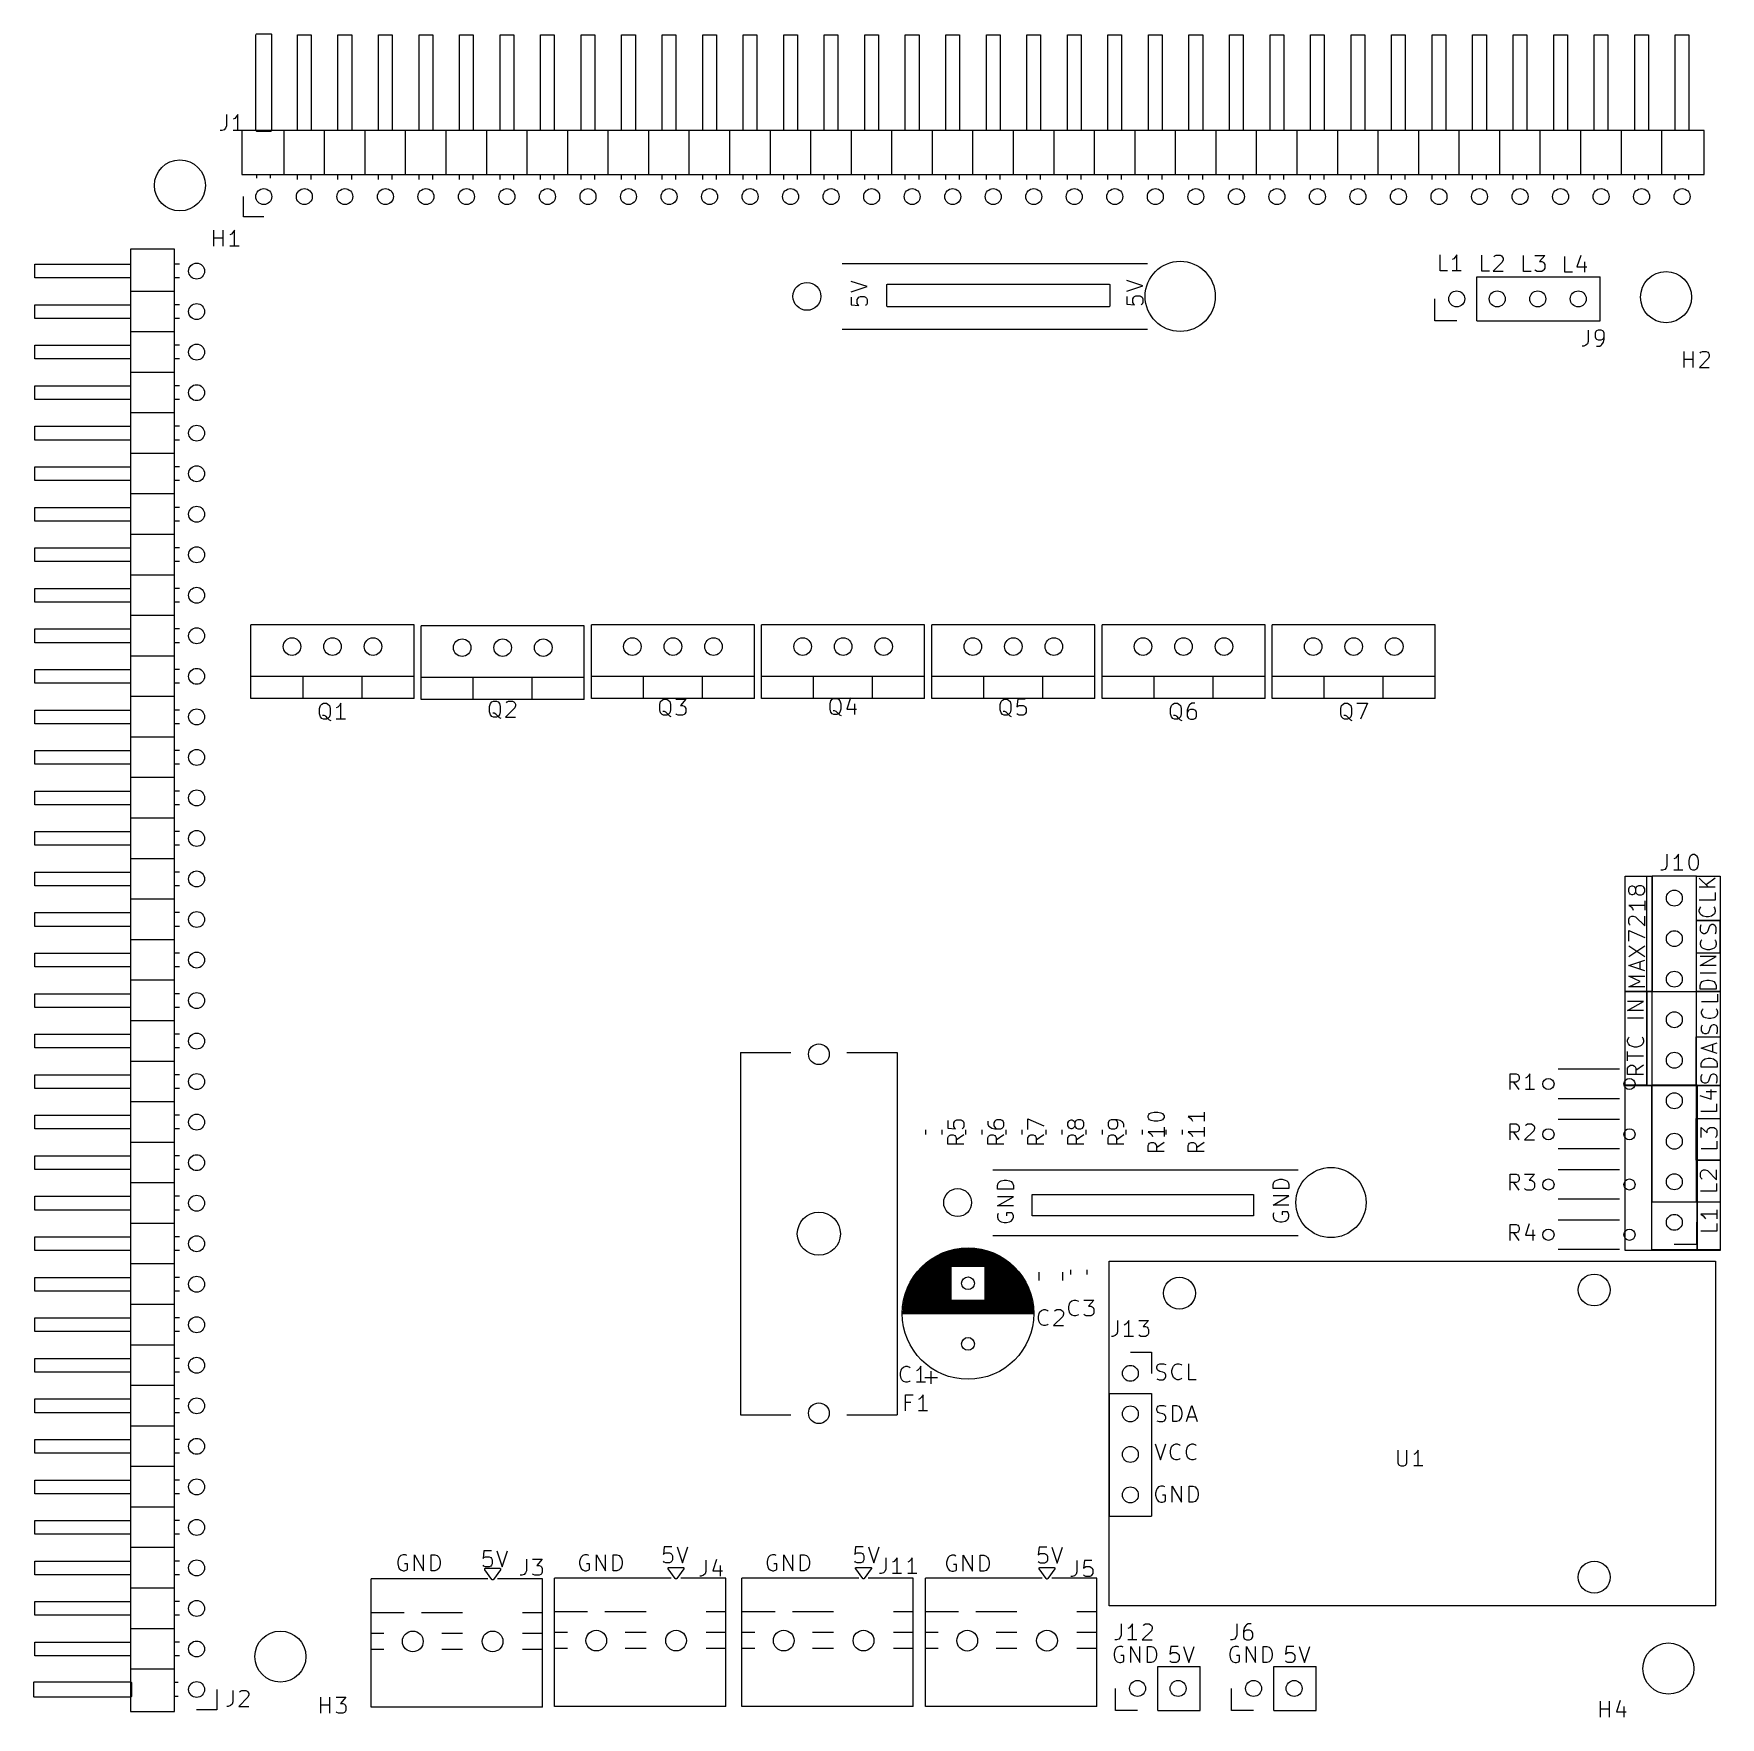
# Model space of a CAD drawing. Extents: x 75 to 181, y -149 to -43.
import ezdxf

# ---------------------------------------------------------------- set-up
doc = ezdxf.new("R2010")
doc.units = 0
doc.layers.add('BLACK', color=7, linetype='CONTINUOUS')

msp = doc.modelspace()

# ---------------------------------------------------------------- linework, layer by layer
at = {"layer": 'BLACK', "linetype": 'CONTINUOUS'}
for p, q in [((88.97, -43.35), (88.974567, -43.327039)), ((88.974567, -43.327039), (89.007039, -43.294567)), ((89.007039, -43.294567), (89.03, -43.29)), ((89.03, -43.29), (89.89, -43.29)), ((89.89, -43.29), (89.912961, -43.294567)), ((89.912961, -43.294567), (89.945433, -43.327039)), ((89.945433, -43.327039), (89.95, -43.35)), ((88.97, -49.35), (88.97, -43.35)), ((89.95, -43.35), (89.95, -49.35)), ((91.57, -43.35), (92.43, -43.35)), ((91.57, -49.35), (91.57, -43.35)), ((92.43, -43.35), (92.43, -49.35)), ((94.11, -43.35), (94.97, -43.35)), ((94.11, -49.35), (94.11, -43.35)), ((94.97, -43.35), (94.97, -49.35)), ((96.65, -43.35), (97.51, -43.35)), ((96.65, -49.35), (96.65, -43.35)), ((97.51, -43.35), (97.51, -49.35)), ((99.19, -43.35), (100.05, -43.35)), ((99.19, -49.35), (99.19, -43.35)), ((100.05, -43.35), (100.05, -49.35)), ((101.73, -43.35), (102.59, -43.35)), ((101.73, -49.35), (101.73, -43.35)), ((102.59, -43.35), (102.59, -49.35)), ((104.27, -43.35), (105.13, -43.35)), ((104.27, -49.35), (104.27, -43.35)), ((105.13, -43.35), (105.13, -49.35)), ((106.81, -43.35), (107.67, -43.35)), ((106.81, -49.35), (106.81, -43.35)), ((107.67, -43.35), (107.67, -49.35)), ((109.35, -43.35), (110.21, -43.35)), ((109.35, -49.35), (109.35, -43.35)), ((110.21, -43.35), (110.21, -49.35)), ((111.89, -43.35), (112.75, -43.35)), ((111.89, -49.35), (111.89, -43.35)), ((112.75, -43.35), (112.75, -49.35)), ((114.43, -43.35), (115.29, -43.35)), ((114.43, -49.35), (114.43, -43.35)), ((115.29, -43.35), (115.29, -49.35)), ((116.97, -43.35), (117.83, -43.35)), ((116.97, -49.35), (116.97, -43.35)), ((117.83, -43.35), (117.83, -49.35)), ((119.51, -43.35), (120.37, -43.35)), ((119.51, -49.35), (119.51, -43.35)), ((120.37, -43.35), (120.37, -49.35)), ((122.05, -43.35), (122.91, -43.35)), ((122.05, -49.35), (122.05, -43.35)), ((122.91, -43.35), (122.91, -49.35)), ((124.59, -43.35), (125.45, -43.35)), ((124.59, -49.35), (124.59, -43.35)), ((125.45, -43.35), (125.45, -49.35)), ((127.13, -43.35), (127.99, -43.35)), ((127.13, -49.35), (127.13, -43.35)), ((127.99, -43.35), (127.99, -49.35)), ((129.67, -43.35), (130.53, -43.35)), ((129.67, -49.35), (129.67, -43.35)), ((130.53, -43.35), (130.53, -49.35)), ((132.21, -43.35), (133.07, -43.35)), ((132.21, -49.35), (132.21, -43.35)), ((133.07, -43.35), (133.07, -49.35)), ((134.75, -43.35), (135.61, -43.35)), ((134.75, -49.35), (134.75, -43.35)), ((135.61, -43.35), (135.61, -49.35)), ((137.29, -43.35), (138.15, -43.35)), ((137.29, -49.35), (137.29, -43.35)), ((138.15, -43.35), (138.15, -49.35)), ((139.83, -43.35), (140.69, -43.35)), ((139.83, -49.35), (139.83, -43.35)), ((140.69, -43.35), (140.69, -49.35)), ((142.37, -43.35), (143.23, -43.35)), ((142.37, -49.35), (142.37, -43.35)), ((143.23, -43.35), (143.23, -49.35)), ((144.91, -43.35), (145.77, -43.35)), ((144.91, -49.35), (144.91, -43.35)), ((145.77, -43.35), (145.77, -49.35)), ((147.45, -43.35), (148.31, -43.35)), ((147.45, -49.35), (147.45, -43.35)), ((148.31, -43.35), (148.31, -49.35)), ((149.99, -43.35), (150.85, -43.35)), ((149.99, -49.35), (149.99, -43.35)), ((150.85, -43.35), (150.85, -49.35)), ((152.53, -43.35), (153.39, -43.35)), ((152.53, -49.35), (152.53, -43.35)), ((153.39, -43.35), (153.39, -49.35)), ((155.07, -43.35), (155.93, -43.35)), ((155.07, -49.35), (155.07, -43.35)), ((155.93, -43.35), (155.93, -49.35)), ((157.61, -43.35), (158.47, -43.35)), ((157.61, -49.35), (157.61, -43.35)), ((158.47, -43.35), (158.47, -49.35)), ((160.15, -43.35), (161.01, -43.35)), ((160.15, -49.35), (160.15, -43.35)), ((161.01, -43.35), (161.01, -49.35)), ((162.69, -43.35), (163.55, -43.35)), ((162.69, -49.35), (162.69, -43.35)), ((163.55, -43.35), (163.55, -49.35)), ((165.23, -43.35), (166.09, -43.35)), ((165.23, -49.35), (165.23, -43.35)), ((166.09, -43.35), (166.09, -49.35)), ((167.77, -43.35), (168.63, -43.35)), ((167.77, -49.35), (167.77, -43.35)), ((168.63, -43.35), (168.63, -49.35)), ((170.31, -43.35), (171.17, -43.35)), ((170.31, -49.35), (170.31, -43.35)), ((171.17, -43.35), (171.17, -49.35)), ((172.85, -43.35), (173.71, -43.35)), ((172.85, -49.35), (172.85, -43.35)), ((173.71, -43.35), (173.71, -49.35)), ((175.39, -43.35), (176.25, -43.35)), ((175.39, -49.35), (175.39, -43.35)), ((176.25, -43.35), (176.25, -49.35)), ((177.93, -43.35), (178.79, -43.35)), ((177.93, -49.35), (177.93, -43.35)), ((178.79, -43.35), (178.79, -49.35)), ((87.116666, -48.354819), (87.116666, -49.069104)), ((87.640476, -48.592914), (87.545238, -48.640533)), ((87.735714, -48.497676), (87.640476, -48.592914)), ((87.830952, -48.354819), (87.735714, -48.497676)), ((87.830952, -49.354819), (87.830952, -48.354819)), ((86.830952, -49.354819), (86.735714, -49.354819)), ((86.973809, -49.3072), (86.830952, -49.354819)), ((87.069047, -49.211961), (86.973809, -49.3072)), ((87.116666, -49.069104), (87.069047, -49.211961)), ((88.116666, -49.354819), (87.545238, -49.354819)), ((88.08, -49.35), (88.08, -52.11)), ((179.74, -49.35), (88.08, -49.35)), ((88.974567, -49.372961), (88.97, -49.35)), ((89.007039, -49.405433), (88.974567, -49.372961)), ((89.03, -49.41), (89.007039, -49.405433)), ((89.89, -49.41), (89.03, -49.41)), ((89.912961, -49.405433), (89.89, -49.41)), ((89.945433, -49.372961), (89.912961, -49.405433)), ((89.95, -49.35), (89.945433, -49.372961)), ((90.73, -52.11), (90.73, -49.35)), ((93.27, -52.11), (93.27, -49.35)), ((95.81, -52.11), (95.81, -49.35)), ((98.35, -52.11), (98.35, -49.35)), ((100.89, -52.11), (100.89, -49.35)), ((103.43, -52.11), (103.43, -49.35)), ((105.97, -52.11), (105.97, -49.35)), ((108.51, -52.11), (108.51, -49.35)), ((111.05, -52.11), (111.05, -49.35)), ((113.59, -52.11), (113.59, -49.35)), ((116.13, -52.11), (116.13, -49.35)), ((118.67, -52.11), (118.67, -49.35)), ((121.21, -52.11), (121.21, -49.35)), ((123.75, -52.11), (123.75, -49.35)), ((126.29, -52.11), (126.29, -49.35)), ((128.83, -52.11), (128.83, -49.35)), ((131.37, -52.11), (131.37, -49.35)), ((133.91, -52.11), (133.91, -49.35)), ((136.45, -52.11), (136.45, -49.35)), ((138.99, -52.11), (138.99, -49.35)), ((141.53, -52.11), (141.53, -49.35)), ((144.07, -52.11), (144.07, -49.35)), ((146.61, -52.11), (146.61, -49.35)), ((149.15, -52.11), (149.15, -49.35)), ((151.69, -52.11), (151.69, -49.35)), ((154.23, -52.11), (154.23, -49.35)), ((156.77, -52.11), (156.77, -49.35)), ((159.31, -52.11), (159.31, -49.35)), ((161.85, -52.11), (161.85, -49.35)), ((164.39, -52.11), (164.39, -49.35)), ((166.93, -52.11), (166.93, -49.35)), ((169.47, -52.11), (169.47, -49.35)), ((172.01, -52.11), (172.01, -49.35)), ((174.55, -52.11), (174.55, -49.35)), ((177.09, -52.11), (177.09, -49.35)), ((179.74, -52.11), (179.74, -49.35)), ((88.08, -52.11), (179.74, -52.11)), ((89.03, -52.34), (89.03, -52.11)), ((89.89, -52.34), (89.89, -52.11)), ((91.57, -52.422642), (91.57, -52.11)), ((92.43, -52.422642), (92.43, -52.11)), ((94.11, -52.422642), (94.11, -52.11)), ((94.97, -52.422642), (94.97, -52.11)), ((96.65, -52.422642), (96.65, -52.11)), ((97.51, -52.422642), (97.51, -52.11)), ((99.19, -52.422642), (99.19, -52.11)), ((100.05, -52.422642), (100.05, -52.11)), ((101.73, -52.422642), (101.73, -52.11)), ((102.59, -52.422642), (102.59, -52.11)), ((104.27, -52.422642), (104.27, -52.11)), ((105.13, -52.422642), (105.13, -52.11)), ((106.81, -52.422642), (106.81, -52.11)), ((107.67, -52.422642), (107.67, -52.11)), ((109.35, -52.422642), (109.35, -52.11)), ((110.21, -52.422642), (110.21, -52.11)), ((111.89, -52.422642), (111.89, -52.11)), ((112.75, -52.422642), (112.75, -52.11)), ((114.43, -52.422642), (114.43, -52.11)), ((115.29, -52.422642), (115.29, -52.11)), ((116.97, -52.422642), (116.97, -52.11)), ((117.83, -52.422642), (117.83, -52.11)), ((119.51, -52.422642), (119.51, -52.11)), ((120.37, -52.422642), (120.37, -52.11)), ((122.05, -52.422642), (122.05, -52.11)), ((122.91, -52.422642), (122.91, -52.11)), ((124.59, -52.422642), (124.59, -52.11)), ((125.45, -52.422642), (125.45, -52.11)), ((127.13, -52.422642), (127.13, -52.11)), ((127.99, -52.422642), (127.99, -52.11)), ((129.67, -52.422642), (129.67, -52.11)), ((130.53, -52.422642), (130.53, -52.11)), ((132.21, -52.422642), (132.21, -52.11)), ((133.07, -52.422642), (133.07, -52.11)), ((134.75, -52.422642), (134.75, -52.11)), ((135.61, -52.422642), (135.61, -52.11)), ((137.29, -52.422642), (137.29, -52.11)), ((138.15, -52.422642), (138.15, -52.11)), ((139.83, -52.422642), (139.83, -52.11)), ((140.69, -52.422642), (140.69, -52.11)), ((142.37, -52.422642), (142.37, -52.11)), ((143.23, -52.422642), (143.23, -52.11)), ((144.91, -52.422642), (144.91, -52.11)), ((145.77, -52.422642), (145.77, -52.11)), ((147.45, -52.422642), (147.45, -52.11)), ((148.31, -52.422642), (148.31, -52.11)), ((149.99, -52.422642), (149.99, -52.11)), ((150.85, -52.422642), (150.85, -52.11)), ((152.53, -52.422642), (152.53, -52.11)), ((153.39, -52.422642), (153.39, -52.11)), ((155.07, -52.422642), (155.07, -52.11)), ((155.93, -52.422642), (155.93, -52.11)), ((157.61, -52.422642), (157.61, -52.11)), ((158.47, -52.422642), (158.47, -52.11)), ((160.15, -52.422642), (160.15, -52.11)), ((161.01, -52.422642), (161.01, -52.11)), ((162.69, -52.422642), (162.69, -52.11)), ((163.55, -52.422642), (163.55, -52.11)), ((165.23, -52.422642), (165.23, -52.11)), ((166.09, -52.422642), (166.09, -52.11)), ((167.77, -52.422642), (167.77, -52.11)), ((168.63, -52.422642), (168.63, -52.11)), ((170.31, -52.422642), (170.31, -52.11)), ((171.17, -52.422642), (171.17, -52.11)), ((172.85, -52.422642), (172.85, -52.11)), ((173.71, -52.422642), (173.71, -52.11)), ((175.39, -52.422642), (175.39, -52.11)), ((176.25, -52.422642), (176.25, -52.11)), ((177.93, -52.422642), (177.93, -52.11)), ((178.79, -52.422642), (178.79, -52.11)), ((88.19, -54.77), (88.19, -53.5)), ((89.46, -54.77), (88.19, -54.77)), ((86.338095, -56.604819), (86.338095, -55.604819)), ((86.909523, -56.604819), (86.909523, -55.604819)), ((87.433333, -55.842914), (87.338095, -55.890533)), ((87.528571, -55.747676), (87.433333, -55.842914)), ((87.623809, -55.604819), (87.528571, -55.747676)), ((87.623809, -56.604819), (87.623809, -55.604819)), ((81.1, -56.785), (81.1, -148.445)), ((83.86, -56.785), (81.1, -56.785)), ((83.86, -148.445), (83.86, -56.785)), ((86.338095, -56.081009), (86.909523, -56.081009)), ((87.909523, -56.604819), (87.338095, -56.604819)), ((75.1, -57.735), (81.1, -57.735)), ((75.1, -58.595), (75.1, -57.735)), ((84.172642, -57.735), (83.86, -57.735)), ((125.71, -57.69), (144.84, -57.69)), ((163.183884, -58.152419), (163.183884, -57.152419)), ((164.041027, -57.390514), (163.945789, -57.438133)), ((164.136265, -57.295276), (164.041027, -57.390514)), ((164.231503, -57.152419), (164.136265, -57.295276)), ((164.231503, -58.152419), (164.231503, -57.152419)), ((165.803884, -58.172419), (165.803884, -57.172419)), ((167.089598, -57.60099), (166.51817, -58.172419)), ((166.565789, -57.267657), (166.613408, -57.220038)), ((166.613408, -57.220038), (166.708646, -57.172419)), ((166.708646, -57.172419), (166.946741, -57.172419)), ((166.946741, -57.172419), (167.041979, -57.220038)), ((167.041979, -57.220038), (167.089598, -57.267657)), ((167.089598, -57.267657), (167.137217, -57.362895)), ((167.137217, -57.458133), (167.089598, -57.60099)), ((167.137217, -57.362895), (167.137217, -57.458133)), ((168.413884, -58.182419), (168.413884, -57.182419)), ((169.12817, -57.182419), (169.747217, -57.182419)), ((169.175789, -58.1348), (169.12817, -58.08718)), ((169.271027, -58.182419), (169.175789, -58.1348)), ((169.747217, -57.182419), (169.413884, -57.563371)), ((169.413884, -57.563371), (169.556741, -57.563371)), ((169.556741, -57.563371), (169.651979, -57.61099)), ((169.651979, -58.1348), (169.556741, -58.182419)), ((169.651979, -57.61099), (169.699598, -57.658609)), ((169.699598, -58.08718), (169.651979, -58.1348)), ((169.699598, -57.658609), (169.747217, -57.753847)), ((169.747217, -57.991942), (169.699598, -58.08718)), ((169.747217, -57.753847), (169.747217, -57.991942)), ((171.003884, -58.242419), (171.003884, -57.242419)), ((172.003884, -57.1948), (171.765789, -57.909085)), ((171.765789, -57.909085), (172.384836, -57.909085)), ((172.241979, -57.575752), (172.241979, -58.242419)), ((81.1, -58.595), (75.1, -58.595)), ((84.172642, -58.595), (83.86, -58.595)), ((127.279219, -59.142469), (126.279219, -58.809136)), ((126.279219, -59.475802), (127.279219, -59.142469)), ((128.512, -59.03), (128.515806, -59.010866)), ((128.512, -60.355), (128.512, -59.03)), ((128.515806, -59.010866), (128.542866, -58.983806)), ((128.542866, -58.983806), (128.562, -58.98)), ((128.562, -58.98), (142.437, -58.98)), ((142.437, -58.98), (142.456134, -58.983806)), ((142.456134, -58.983806), (142.483194, -59.010866)), ((142.483194, -59.010866), (142.487, -59.03)), ((142.487, -59.03), (142.487, -60.355)), ((144.554219, -59.092469), (143.554219, -58.759136)), ((143.554219, -59.425802), (144.554219, -59.092469)), ((163.660074, -58.152419), (163.183884, -58.152419)), ((164.517217, -58.152419), (163.945789, -58.152419)), ((165.5, -58.53), (173.23, -58.53)), ((165.5, -61.29), (165.5, -58.53)), ((166.280074, -58.172419), (165.803884, -58.172419)), ((166.51817, -58.172419), (167.137217, -58.172419)), ((168.890074, -58.182419), (168.413884, -58.182419)), ((169.556741, -58.182419), (169.271027, -58.182419)), ((171.480074, -58.242419), (171.003884, -58.242419)), ((173.23, -61.29), (173.23, -58.53)), ((83.86, -59.435), (81.1, -59.435)), ((126.279219, -59.809136), (126.279219, -60.285326)), ((126.660171, -59.951993), (126.70779, -59.856755)), ((126.660171, -60.190088), (126.660171, -59.951993)), ((126.70779, -60.285326), (126.660171, -60.190088)), ((126.70779, -59.856755), (126.755409, -59.809136)), ((126.755409, -59.809136), (126.850647, -59.761517)), ((126.850647, -59.761517), (127.088742, -59.761517)), ((127.088742, -59.761517), (127.18398, -59.809136)), ((127.18398, -59.809136), (127.2316, -59.856755)), ((127.2316, -59.856755), (127.279219, -59.951993)), ((127.279219, -60.190088), (127.2316, -60.285326)), ((127.279219, -59.951993), (127.279219, -60.190088)), ((143.554219, -59.759136), (143.554219, -60.235326)), ((143.554219, -60.235326), (144.030409, -60.282945)), ((143.935171, -59.901993), (143.98279, -59.806755)), ((143.935171, -60.140088), (143.935171, -59.901993)), ((143.98279, -60.235326), (143.935171, -60.140088)), ((143.98279, -59.806755), (144.030409, -59.759136)), ((144.030409, -60.282945), (143.98279, -60.235326)), ((144.030409, -59.759136), (144.125647, -59.711517)), ((144.125647, -59.711517), (144.363742, -59.711517)), ((144.363742, -59.711517), (144.45898, -59.759136)), ((144.45898, -59.759136), (144.5066, -59.806755)), ((144.5066, -60.235326), (144.45898, -60.282945)), ((144.5066, -59.806755), (144.554219, -59.901993)), ((144.554219, -60.140088), (144.5066, -60.235326)), ((144.554219, -59.901993), (144.554219, -60.140088)), ((162.85, -61.29), (162.85, -59.91)), ((75.1, -60.275), (81.1, -60.275)), ((75.1, -61.135), (75.1, -60.275)), ((81.1, -61.135), (75.1, -61.135)), ((84.172642, -60.275), (83.86, -60.275)), ((84.172642, -61.135), (83.86, -61.135)), ((126.279219, -60.285326), (126.755409, -60.332945)), ((126.755409, -60.332945), (126.70779, -60.285326)), ((127.2316, -60.285326), (127.18398, -60.332945)), ((128.515806, -60.374134), (128.512, -60.355)), ((128.542866, -60.401194), (128.515806, -60.374134)), ((128.562, -60.405), (128.542866, -60.401194)), ((142.437, -60.405), (128.562, -60.405)), ((142.456134, -60.401194), (142.437, -60.405)), ((142.483194, -60.374134), (142.456134, -60.401194)), ((142.487, -60.355), (142.483194, -60.374134)), ((164.23, -61.29), (162.85, -61.29)), ((165.5, -61.29), (173.23, -61.29)), ((83.86, -61.975), (81.1, -61.975)), ((125.71, -61.81), (144.84, -61.81)), ((172.476666, -61.864819), (172.476666, -62.579104)), ((172.952857, -61.960057), (172.905238, -62.055295)), ((172.905238, -62.055295), (172.905238, -62.29339)), ((172.905238, -62.29339), (172.952857, -62.388628)), ((173.000476, -61.912438), (172.952857, -61.960057)), ((173.095714, -61.864819), (173.000476, -61.912438)), ((173.28619, -61.864819), (173.095714, -61.864819)), ((173.381428, -61.912438), (173.28619, -61.864819)), ((173.429047, -61.960057), (173.381428, -61.912438)), ((173.476666, -62.055295), (173.429047, -61.960057)), ((173.429047, -62.388628), (173.476666, -62.29339)), ((173.476666, -62.436247), (173.476666, -62.055295)), ((75.1, -62.815), (81.1, -62.815)), ((75.1, -63.675), (75.1, -62.815)), ((84.172642, -62.815), (83.86, -62.815)), ((172.190952, -62.864819), (172.095714, -62.864819)), ((172.333809, -62.8172), (172.190952, -62.864819)), ((172.429047, -62.721961), (172.333809, -62.8172)), ((172.476666, -62.579104), (172.429047, -62.721961)), ((172.952857, -62.388628), (173.000476, -62.436247)), ((173.000476, -62.436247), (173.095714, -62.483866)), ((173.000476, -62.864819), (173.190952, -62.864819)), ((173.095714, -62.483866), (173.28619, -62.483866)), ((173.190952, -62.864819), (173.28619, -62.8172)), ((173.28619, -62.483866), (173.381428, -62.436247)), ((173.28619, -62.8172), (173.333809, -62.76958)), ((173.333809, -62.76958), (173.429047, -62.626723)), ((173.381428, -62.436247), (173.429047, -62.388628)), ((173.429047, -62.626723), (173.476666, -62.436247)), ((178.488095, -64.204819), (178.488095, -63.204819)), ((179.059523, -64.204819), (179.059523, -63.204819)), ((179.488095, -63.300057), (179.535714, -63.252438)), ((179.535714, -63.252438), (179.630952, -63.204819)), ((179.630952, -63.204819), (179.869047, -63.204819)), ((179.869047, -63.204819), (179.964285, -63.252438)), ((179.964285, -63.252438), (180.011904, -63.300057)), ((180.011904, -63.300057), (180.059523, -63.395295)), ((180.059523, -63.395295), (180.059523, -63.490533)), ((81.1, -63.675), (75.1, -63.675)), ((84.172642, -63.675), (83.86, -63.675)), ((178.488095, -63.681009), (179.059523, -63.681009)), ((180.011904, -63.63339), (179.440476, -64.204819)), ((179.440476, -64.204819), (180.059523, -64.204819)), ((180.059523, -63.490533), (180.011904, -63.63339)), ((75.1, -65.355), (81.1, -65.355)), ((75.1, -66.215), (75.1, -65.355)), ((83.86, -64.515), (81.1, -64.515)), ((84.172642, -65.355), (83.86, -65.355)), ((81.1, -66.215), (75.1, -66.215)), ((84.172642, -66.215), (83.86, -66.215)), ((83.86, -67.055), (81.1, -67.055)), ((75.1, -67.895), (81.1, -67.895)), ((75.1, -68.755), (75.1, -67.895)), ((84.172642, -67.895), (83.86, -67.895)), ((81.1, -68.755), (75.1, -68.755)), ((83.86, -69.595), (81.1, -69.595)), ((84.172642, -68.755), (83.86, -68.755)), ((75.1, -70.435), (81.1, -70.435)), ((75.1, -71.295), (75.1, -70.435)), ((84.172642, -70.435), (83.86, -70.435)), ((81.1, -71.295), (75.1, -71.295)), ((84.172642, -71.295), (83.86, -71.295)), ((83.86, -72.135), (81.1, -72.135)), ((75.1, -72.975), (81.1, -72.975)), ((75.1, -73.835), (75.1, -72.975)), ((81.1, -73.835), (75.1, -73.835)), ((84.172642, -72.975), (83.86, -72.975)), ((84.172642, -73.835), (83.86, -73.835)), ((83.86, -74.675), (81.1, -74.675)), ((75.1, -75.515), (81.1, -75.515)), ((75.1, -76.375), (75.1, -75.515)), ((84.172642, -75.515), (83.86, -75.515)), ((81.1, -76.375), (75.1, -76.375)), ((84.172642, -76.375), (83.86, -76.375)), ((75.1, -78.055), (81.1, -78.055)), ((75.1, -78.915), (75.1, -78.055)), ((83.86, -77.215), (81.1, -77.215)), ((84.172642, -78.055), (83.86, -78.055)), ((81.1, -78.915), (75.1, -78.915)), ((84.172642, -78.915), (83.86, -78.915)), ((83.86, -79.755), (81.1, -79.755)), ((75.1, -80.595), (81.1, -80.595)), ((75.1, -81.455), (75.1, -80.595)), ((84.172642, -80.595), (83.86, -80.595)), ((88.658, -84.96), (88.658, -80.34)), ((98.878, -80.34), (88.658, -80.34)), ((98.878, -84.96), (98.878, -80.34)), ((99.326, -85.026), (99.326, -80.406)), ((109.546, -80.406), (99.326, -80.406)), ((109.546, -85.026), (109.546, -80.406)), ((109.994, -84.96), (109.994, -80.34)), ((120.214, -80.34), (109.994, -80.34)), ((120.214, -84.96), (120.214, -80.34)), ((120.662, -84.96), (120.662, -80.34)), ((130.882, -80.34), (120.662, -80.34)), ((130.882, -84.96), (130.882, -80.34)), ((131.33, -84.96), (131.33, -80.34)), ((141.55, -80.34), (131.33, -80.34)), ((141.55, -84.96), (141.55, -80.34)), ((141.998, -84.96), (141.998, -80.34)), ((152.218, -80.34), (141.998, -80.34)), ((152.218, -84.96), (152.218, -80.34)), ((152.666, -84.96), (152.666, -80.34)), ((162.886, -80.34), (152.666, -80.34)), ((162.886, -84.96), (162.886, -80.34)), ((81.1, -81.455), (75.1, -81.455)), ((83.86, -82.295), (81.1, -82.295)), ((84.172642, -81.455), (83.86, -81.455)), ((75.1, -83.135), (81.1, -83.135)), ((75.1, -83.995), (75.1, -83.135)), ((84.172642, -83.135), (83.86, -83.135)), ((81.1, -83.995), (75.1, -83.995)), ((84.172642, -83.995), (83.86, -83.995)), ((98.878, -83.58), (88.658, -83.58)), ((91.918, -84.96), (91.918, -83.58)), ((95.618, -84.96), (95.618, -83.58)), ((109.546, -83.646), (99.326, -83.646)), ((102.586, -85.026), (102.586, -83.646)), ((106.286, -85.026), (106.286, -83.646)), ((120.214, -83.58), (109.994, -83.58)), ((113.254, -84.96), (113.254, -83.58)), ((116.954, -84.96), (116.954, -83.58)), ((130.882, -83.58), (120.662, -83.58)), ((123.922, -84.96), (123.922, -83.58)), ((127.622, -84.96), (127.622, -83.58)), ((141.55, -83.58), (131.33, -83.58)), ((134.59, -84.96), (134.59, -83.58)), ((138.29, -84.96), (138.29, -83.58)), ((152.218, -83.58), (141.998, -83.58)), ((145.258, -84.96), (145.258, -83.58)), ((148.958, -84.96), (148.958, -83.58)), ((162.886, -83.58), (152.666, -83.58)), ((155.926, -84.96), (155.926, -83.58)), ((159.626, -84.96), (159.626, -83.58)), ((83.86, -84.835), (81.1, -84.835)), ((98.878, -84.96), (88.658, -84.96)), ((92.958476, -85.588152), (93.006095, -85.397676)), ((92.958476, -85.921485), (92.958476, -85.588152)), ((93.006095, -85.397676), (93.101333, -85.302438)), ((93.101333, -85.302438), (93.196571, -85.254819)), ((93.196571, -85.254819), (93.387047, -85.254819)), ((93.387047, -85.254819), (93.482285, -85.302438)), ((93.482285, -85.302438), (93.577523, -85.397676)), ((93.577523, -85.397676), (93.625142, -85.588152)), ((93.625142, -85.588152), (93.625142, -85.921485)), ((94.101333, -85.492914), (94.006095, -85.540533)), ((94.196571, -85.397676), (94.101333, -85.492914)), ((94.291809, -85.254819), (94.196571, -85.397676)), ((94.291809, -86.254819), (94.291809, -85.254819)), ((109.546, -85.026), (99.326, -85.026)), ((103.616476, -85.454152), (103.664095, -85.263676)), ((103.616476, -85.787485), (103.616476, -85.454152)), ((103.664095, -85.263676), (103.759333, -85.168438)), ((103.759333, -85.168438), (103.854571, -85.120819)), ((103.854571, -85.120819), (104.045047, -85.120819)), ((104.045047, -85.120819), (104.140285, -85.168438)), ((104.140285, -85.168438), (104.235523, -85.263676)), ((104.235523, -85.263676), (104.283142, -85.454152)), ((104.283142, -85.454152), (104.283142, -85.787485)), ((105.187904, -85.54939), (104.616476, -86.120819)), ((104.664095, -85.216057), (104.711714, -85.168438)), ((104.711714, -85.168438), (104.806952, -85.120819)), ((104.806952, -85.120819), (105.045047, -85.120819)), ((105.045047, -85.120819), (105.140285, -85.168438)), ((105.140285, -85.168438), (105.187904, -85.216057)), ((105.187904, -85.216057), (105.235523, -85.311295)), ((105.235523, -85.406533), (105.187904, -85.54939)), ((105.235523, -85.311295), (105.235523, -85.406533)), ((120.214, -84.96), (109.994, -84.96)), ((114.284476, -85.338152), (114.332095, -85.147676)), ((114.284476, -85.671485), (114.284476, -85.338152)), ((114.332095, -85.147676), (114.427333, -85.052438)), ((114.427333, -85.052438), (114.522571, -85.004819)), ((114.522571, -85.004819), (114.713047, -85.004819)), ((114.713047, -85.004819), (114.808285, -85.052438)), ((114.808285, -85.052438), (114.903523, -85.147676)), ((114.903523, -85.147676), (114.951142, -85.338152)), ((114.951142, -85.338152), (114.951142, -85.671485)), ((115.284476, -85.004819), (115.903523, -85.004819)), ((115.903523, -85.004819), (115.57019, -85.385771)), ((115.57019, -85.385771), (115.713047, -85.385771)), ((115.713047, -85.385771), (115.808285, -85.43339)), ((115.808285, -85.43339), (115.855904, -85.481009)), ((115.855904, -85.481009), (115.903523, -85.576247)), ((115.903523, -85.576247), (115.903523, -85.814342)), ((130.882, -84.96), (120.662, -84.96)), ((124.952476, -85.288152), (125.000095, -85.097676)), ((124.952476, -85.621485), (124.952476, -85.288152)), ((125.000095, -85.811961), (124.952476, -85.621485)), ((125.000095, -85.097676), (125.095333, -85.002438)), ((125.095333, -85.002438), (125.190571, -84.954819)), ((125.190571, -84.954819), (125.381047, -84.954819)), ((125.381047, -84.954819), (125.476285, -85.002438)), ((125.476285, -85.002438), (125.571523, -85.097676)), ((125.571523, -85.097676), (125.619142, -85.288152)), ((125.619142, -85.621485), (125.571523, -85.811961)), ((125.619142, -85.288152), (125.619142, -85.621485)), ((126.23819, -84.9072), (126.000095, -85.621485)), ((126.000095, -85.621485), (126.619142, -85.621485)), ((126.476285, -85.288152), (126.476285, -85.954819)), ((141.55, -84.96), (131.33, -84.96)), ((135.620476, -85.338152), (135.668095, -85.147676)), ((135.620476, -85.671485), (135.620476, -85.338152)), ((135.668095, -85.147676), (135.763333, -85.052438)), ((135.763333, -85.052438), (135.858571, -85.004819)), ((135.858571, -85.004819), (136.049047, -85.004819)), ((136.049047, -85.004819), (136.144285, -85.052438)), ((136.144285, -85.052438), (136.239523, -85.147676)), ((136.239523, -85.147676), (136.287142, -85.338152)), ((136.287142, -85.338152), (136.287142, -85.671485)), ((136.715714, -85.004819), (136.668095, -85.481009)), ((136.668095, -85.481009), (136.715714, -85.43339)), ((137.191904, -85.004819), (136.715714, -85.004819)), ((136.715714, -85.43339), (136.810952, -85.385771)), ((136.810952, -85.385771), (137.049047, -85.385771)), ((137.049047, -85.385771), (137.144285, -85.43339)), ((137.144285, -85.43339), (137.191904, -85.481009)), ((137.191904, -85.481009), (137.239523, -85.576247)), ((137.239523, -85.576247), (137.239523, -85.814342)), ((152.218, -84.96), (141.998, -84.96)), ((146.298476, -85.588152), (146.346095, -85.397676)), ((146.298476, -85.921485), (146.298476, -85.588152)), ((146.346095, -85.397676), (146.441333, -85.302438)), ((146.441333, -85.302438), (146.536571, -85.254819)), ((146.536571, -85.254819), (146.727047, -85.254819)), ((146.727047, -85.254819), (146.822285, -85.302438)), ((146.822285, -85.302438), (146.917523, -85.397676)), ((146.917523, -85.397676), (146.965142, -85.588152)), ((146.965142, -85.588152), (146.965142, -85.921485)), ((147.393714, -85.492914), (147.346095, -85.68339)), ((147.488952, -85.350057), (147.393714, -85.492914)), ((147.536571, -85.302438), (147.488952, -85.350057)), ((147.631809, -85.254819), (147.536571, -85.302438)), ((147.822285, -85.254819), (147.631809, -85.254819)), ((162.886, -84.96), (152.666, -84.96)), ((156.966476, -85.588152), (157.014095, -85.397676)), ((156.966476, -85.921485), (156.966476, -85.588152)), ((157.014095, -85.397676), (157.109333, -85.302438)), ((157.109333, -85.302438), (157.204571, -85.254819)), ((157.204571, -85.254819), (157.395047, -85.254819)), ((157.395047, -85.254819), (157.490285, -85.302438)), ((157.490285, -85.302438), (157.585523, -85.397676)), ((157.585523, -85.397676), (157.633142, -85.588152)), ((157.633142, -85.588152), (157.633142, -85.921485)), ((157.966476, -85.254819), (158.633142, -85.254819)), ((158.633142, -85.254819), (158.204571, -86.254819)), ((75.1, -85.675), (81.1, -85.675)), ((75.1, -86.535), (75.1, -85.675)), ((81.1, -86.535), (75.1, -86.535)), ((84.172642, -85.675), (83.86, -85.675)), ((84.172642, -86.535), (83.86, -86.535)), ((93.006095, -86.111961), (92.958476, -85.921485)), ((93.101333, -86.2072), (93.006095, -86.111961)), ((93.196571, -86.254819), (93.101333, -86.2072)), ((93.24419, -86.016723), (93.148952, -86.016723)), ((93.387047, -86.254819), (93.196571, -86.254819)), ((93.339428, -86.064342), (93.24419, -86.016723)), ((93.482285, -86.2072), (93.339428, -86.064342)), ((93.482285, -86.2072), (93.387047, -86.254819)), ((93.577523, -86.111961), (93.482285, -86.2072)), ((93.577523, -86.302438), (93.482285, -86.2072)), ((93.625142, -85.921485), (93.577523, -86.111961)), ((93.672761, -86.350057), (93.577523, -86.302438)), ((94.577523, -86.254819), (94.006095, -86.254819)), ((103.664095, -85.977961), (103.616476, -85.787485)), ((103.759333, -86.0732), (103.664095, -85.977961)), ((103.854571, -86.120819), (103.759333, -86.0732)), ((103.90219, -85.882723), (103.806952, -85.882723)), ((104.045047, -86.120819), (103.854571, -86.120819)), ((103.997428, -85.930342), (103.90219, -85.882723)), ((104.140285, -86.0732), (103.997428, -85.930342)), ((104.140285, -86.0732), (104.045047, -86.120819)), ((104.235523, -85.977961), (104.140285, -86.0732)), ((104.235523, -86.168438), (104.140285, -86.0732)), ((104.283142, -85.787485), (104.235523, -85.977961)), ((104.330761, -86.216057), (104.235523, -86.168438)), ((104.616476, -86.120819), (105.235523, -86.120819)), ((114.332095, -85.861961), (114.284476, -85.671485)), ((114.427333, -85.9572), (114.332095, -85.861961)), ((114.522571, -86.004819), (114.427333, -85.9572)), ((114.57019, -85.766723), (114.474952, -85.766723)), ((114.713047, -86.004819), (114.522571, -86.004819)), ((114.665428, -85.814342), (114.57019, -85.766723)), ((114.808285, -85.9572), (114.665428, -85.814342)), ((114.808285, -85.9572), (114.713047, -86.004819)), ((114.903523, -85.861961), (114.808285, -85.9572)), ((114.903523, -86.052438), (114.808285, -85.9572)), ((114.951142, -85.671485), (114.903523, -85.861961)), ((114.998761, -86.100057), (114.903523, -86.052438)), ((115.332095, -85.9572), (115.284476, -85.90958)), ((115.427333, -86.004819), (115.332095, -85.9572)), ((115.713047, -86.004819), (115.427333, -86.004819)), ((115.808285, -85.9572), (115.713047, -86.004819)), ((115.855904, -85.90958), (115.808285, -85.9572)), ((115.903523, -85.814342), (115.855904, -85.90958)), ((125.095333, -85.9072), (125.000095, -85.811961)), ((125.190571, -85.954819), (125.095333, -85.9072)), ((125.23819, -85.716723), (125.142952, -85.716723)), ((125.381047, -85.954819), (125.190571, -85.954819)), ((125.333428, -85.764342), (125.23819, -85.716723)), ((125.476285, -85.9072), (125.333428, -85.764342)), ((125.476285, -85.9072), (125.381047, -85.954819)), ((125.571523, -85.811961), (125.476285, -85.9072)), ((125.571523, -86.002438), (125.476285, -85.9072)), ((125.666761, -86.050057), (125.571523, -86.002438)), ((135.668095, -85.861961), (135.620476, -85.671485)), ((135.763333, -85.9572), (135.668095, -85.861961)), ((135.858571, -86.004819), (135.763333, -85.9572)), ((135.90619, -85.766723), (135.810952, -85.766723)), ((136.049047, -86.004819), (135.858571, -86.004819)), ((136.001428, -85.814342), (135.90619, -85.766723)), ((136.144285, -85.9572), (136.001428, -85.814342)), ((136.144285, -85.9572), (136.049047, -86.004819)), ((136.239523, -85.861961), (136.144285, -85.9572)), ((136.239523, -86.052438), (136.144285, -85.9572)), ((136.287142, -85.671485), (136.239523, -85.861961)), ((136.334761, -86.100057), (136.239523, -86.052438)), ((136.715714, -85.9572), (136.668095, -85.90958)), ((136.810952, -86.004819), (136.715714, -85.9572)), ((137.049047, -86.004819), (136.810952, -86.004819)), ((137.144285, -85.9572), (137.049047, -86.004819)), ((137.191904, -85.90958), (137.144285, -85.9572)), ((137.239523, -85.814342), (137.191904, -85.90958)), ((146.346095, -86.111961), (146.298476, -85.921485)), ((146.441333, -86.2072), (146.346095, -86.111961)), ((146.536571, -86.254819), (146.441333, -86.2072)), ((146.58419, -86.016723), (146.488952, -86.016723)), ((146.727047, -86.254819), (146.536571, -86.254819)), ((146.679428, -86.064342), (146.58419, -86.016723)), ((146.822285, -86.2072), (146.679428, -86.064342)), ((146.822285, -86.2072), (146.727047, -86.254819)), ((146.917523, -86.111961), (146.822285, -86.2072)), ((146.917523, -86.302438), (146.822285, -86.2072)), ((146.965142, -85.921485), (146.917523, -86.111961)), ((147.012761, -86.350057), (146.917523, -86.302438)), ((147.346095, -85.68339), (147.346095, -86.064342)), ((147.393714, -85.731009), (147.346095, -85.826247)), ((147.346095, -86.064342), (147.393714, -86.15958)), ((147.441333, -85.68339), (147.393714, -85.731009)), ((147.393714, -86.15958), (147.441333, -86.2072)), ((147.536571, -85.635771), (147.441333, -85.68339)), ((147.441333, -86.2072), (147.536571, -86.254819)), ((147.727047, -85.635771), (147.536571, -85.635771)), ((147.536571, -86.254819), (147.727047, -86.254819)), ((147.822285, -85.68339), (147.727047, -85.635771)), ((147.727047, -86.254819), (147.822285, -86.2072)), ((147.869904, -85.731009), (147.822285, -85.68339)), ((147.822285, -86.2072), (147.869904, -86.15958)), ((147.917523, -85.826247), (147.869904, -85.731009)), ((147.869904, -86.15958), (147.917523, -86.064342)), ((147.917523, -86.064342), (147.917523, -85.826247)), ((157.014095, -86.111961), (156.966476, -85.921485)), ((157.109333, -86.2072), (157.014095, -86.111961)), ((157.204571, -86.254819), (157.109333, -86.2072)), ((157.25219, -86.016723), (157.156952, -86.016723)), ((157.395047, -86.254819), (157.204571, -86.254819)), ((157.347428, -86.064342), (157.25219, -86.016723)), ((157.490285, -86.2072), (157.347428, -86.064342)), ((157.490285, -86.2072), (157.395047, -86.254819)), ((157.585523, -86.111961), (157.490285, -86.2072)), ((157.585523, -86.302438), (157.490285, -86.2072)), ((157.633142, -85.921485), (157.585523, -86.111961)), ((157.680761, -86.350057), (157.585523, -86.302438)), ((83.86, -87.375), (81.1, -87.375)), ((75.1, -88.215), (81.1, -88.215)), ((75.1, -89.075), (75.1, -88.215)), ((84.172642, -88.215), (83.86, -88.215)), ((81.1, -89.075), (75.1, -89.075)), ((84.172642, -89.075), (83.86, -89.075)), ((75.1, -90.755), (81.1, -90.755)), ((75.1, -91.615), (75.1, -90.755)), ((83.86, -89.915), (81.1, -89.915)), ((84.172642, -90.755), (83.86, -90.755)), ((81.1, -91.615), (75.1, -91.615)), ((84.172642, -91.615), (83.86, -91.615)), ((83.86, -92.455), (81.1, -92.455)), ((75.1, -93.295), (81.1, -93.295)), ((75.1, -94.155), (75.1, -93.295)), ((84.172642, -93.295), (83.86, -93.295)), ((81.1, -94.155), (75.1, -94.155)), ((83.86, -94.995), (81.1, -94.995)), ((84.172642, -94.155), (83.86, -94.155)), ((177.410476, -94.719819), (177.410476, -95.434104)), ((177.934286, -94.957914), (177.839048, -95.005533)), ((178.029524, -94.862676), (177.934286, -94.957914)), ((178.124762, -94.719819), (178.029524, -94.862676)), ((178.124762, -95.719819), (178.124762, -94.719819)), ((178.791429, -95.100771), (178.839048, -94.910295)), ((178.791429, -95.338866), (178.791429, -95.100771)), ((178.839048, -94.910295), (178.886667, -94.815057)), ((178.886667, -94.815057), (178.934286, -94.767438)), ((178.934286, -94.767438), (179.029524, -94.719819)), ((179.029524, -94.719819), (179.124762, -94.719819)), ((179.124762, -94.719819), (179.22, -94.767438)), ((179.22, -94.767438), (179.267619, -94.815057)), ((179.267619, -94.815057), (179.315238, -94.910295)), ((179.315238, -94.910295), (179.362857, -95.100771)), ((179.362857, -95.100771), (179.362857, -95.338866)), ((75.1, -95.835), (81.1, -95.835)), ((75.1, -96.695), (75.1, -95.835)), ((84.172642, -95.835), (83.86, -95.835)), ((174.79, -96.085), (176.49, -96.085)), ((174.79, -103.325), (174.79, -96.085)), ((176.14, -103.325), (176.14, -96.085)), ((176.49, -96.085), (176.49, -103.325)), ((176.49, -116.515), (176.49, -96.085)), ((179.25, -96.085), (176.49, -96.085)), ((177.124762, -95.719819), (177.029524, -95.719819)), ((177.267619, -95.6722), (177.124762, -95.719819)), ((177.362857, -95.576961), (177.267619, -95.6722)), ((177.410476, -95.434104), (177.362857, -95.576961)), ((178.410476, -95.719819), (177.839048, -95.719819)), ((178.839048, -95.529342), (178.791429, -95.338866)), ((178.886667, -95.62458), (178.839048, -95.529342)), ((178.934286, -95.6722), (178.886667, -95.62458)), ((179.029524, -95.719819), (178.934286, -95.6722)), ((179.124762, -95.719819), (179.029524, -95.719819)), ((179.22, -95.6722), (179.124762, -95.719819)), ((179.267619, -95.62458), (179.22, -95.6722)), ((179.25, -96.085), (180.75, -96.085)), ((179.25, -103.325), (179.25, -96.085)), ((179.25, -96.085), (180.75, -96.085)), ((179.25, -98.875), (179.25, -96.085)), ((179.25, -116.515), (179.25, -96.085)), ((179.315238, -95.529342), (179.267619, -95.62458)), ((179.362857, -95.338866), (179.315238, -95.529342)), ((180.75, -96.085), (180.75, -103.325)), ((180.75, -96.085), (180.75, -98.875)), ((81.1, -96.695), (75.1, -96.695)), ((84.172642, -96.695), (83.86, -96.695)), ((175.012419, -96.878258), (175.060038, -96.78302)), ((175.012419, -97.068734), (175.012419, -96.878258)), ((175.060038, -97.163972), (175.012419, -97.068734)), ((175.060038, -96.78302), (175.107657, -96.735401)), ((175.107657, -97.211591), (175.060038, -97.163972)), ((175.107657, -96.735401), (175.202895, -96.687782)), ((175.202895, -97.25921), (175.107657, -97.211591)), ((175.202895, -96.687782), (175.250514, -96.687782)), ((175.250514, -96.687782), (175.345752, -96.735401)), ((175.345752, -97.211591), (175.250514, -97.25921)), ((175.345752, -96.735401), (175.393371, -96.78302)), ((175.393371, -97.163972), (175.345752, -97.211591)), ((175.393371, -96.78302), (175.44099, -96.878258)), ((175.44099, -97.068734), (175.393371, -97.163972)), ((175.488609, -96.78302), (175.44099, -96.878258)), ((175.44099, -96.878258), (175.44099, -97.068734)), ((175.44099, -97.068734), (175.488609, -97.163972)), ((175.536228, -96.735401), (175.488609, -96.78302)), ((175.488609, -97.163972), (175.536228, -97.211591)), ((175.631466, -96.687782), (175.536228, -96.735401)), ((175.536228, -97.211591), (175.631466, -97.25921)), ((175.821942, -96.687782), (175.631466, -96.687782)), ((175.91718, -96.735401), (175.821942, -96.687782)), ((175.821942, -97.25921), (175.91718, -97.211591)), ((175.9648, -96.78302), (175.91718, -96.735401)), ((175.91718, -97.211591), (175.9648, -97.163972)), ((176.012419, -96.878258), (175.9648, -96.78302)), ((175.9648, -97.163972), (176.012419, -97.068734)), ((176.012419, -97.068734), (176.012419, -96.878258)), ((179.432419, -96.210163), (180.003847, -96.781591)), ((180.432419, -96.781591), (179.432419, -96.781591)), ((180.432419, -96.210163), (179.86099, -96.638734)), ((180.432419, -97.114925), (180.432419, -97.591115)), ((83.86, -97.535), (81.1, -97.535)), ((176.012419, -97.925877), (175.012419, -97.925877)), ((175.012419, -97.925877), (175.155276, -98.021115)), ((175.155276, -98.021115), (175.250514, -98.116353)), ((175.250514, -97.25921), (175.202895, -97.25921)), ((175.250514, -98.116353), (175.298133, -98.211591)), ((175.631466, -97.25921), (175.821942, -97.25921)), ((176.012419, -97.640163), (176.012419, -98.211591)), ((180.432419, -97.591115), (179.432419, -97.591115)), ((179.432419, -98.210163), (179.480038, -98.067306)), ((179.432419, -98.305401), (179.432419, -98.210163)), ((179.480038, -98.448258), (179.432419, -98.305401)), ((179.480038, -98.067306), (179.527657, -98.019687)), ((180.33718, -98.019687), (180.3848, -98.067306)), ((180.3848, -98.067306), (180.432419, -98.210163)), ((180.432419, -98.305401), (180.3848, -98.448258)), ((180.432419, -98.210163), (180.432419, -98.305401)), ((75.1, -98.375), (81.1, -98.375)), ((75.1, -99.235), (75.1, -98.375)), ((81.1, -99.235), (75.1, -99.235)), ((84.172642, -98.375), (83.86, -98.375)), ((84.172642, -99.235), (83.86, -99.235)), ((175.012419, -98.78302), (175.060038, -98.687782)), ((175.012419, -99.021115), (175.012419, -98.78302)), ((175.060038, -99.116353), (175.012419, -99.021115)), ((175.060038, -98.687782), (175.107657, -98.640163)), ((175.107657, -99.163972), (175.060038, -99.116353)), ((175.107657, -98.640163), (175.202895, -98.592544)), ((175.202895, -98.592544), (175.298133, -98.592544)), ((175.298133, -98.592544), (175.44099, -98.640163)), ((175.44099, -98.640163), (176.012419, -99.211591)), ((176.012419, -99.211591), (176.012419, -98.592544)), ((179.25, -98.875), (180.73, -98.875)), ((179.25, -100.925), (179.25, -98.875)), ((180.75, -98.875), (179.25, -98.875)), ((179.575276, -98.543496), (179.480038, -98.448258)), ((179.502419, -99.270163), (179.550038, -99.127306)), ((179.502419, -99.508258), (179.502419, -99.270163)), ((179.670514, -98.591115), (179.575276, -98.543496)), ((179.86099, -98.638734), (179.670514, -98.591115)), ((180.003847, -98.638734), (179.86099, -98.638734)), ((180.026228, -99.317782), (179.978609, -99.508258)), ((180.194323, -98.591115), (180.003847, -98.638734)), ((180.073847, -99.222544), (180.026228, -99.317782)), ((180.121466, -99.174925), (180.073847, -99.222544)), ((180.216704, -99.127306), (180.121466, -99.174925)), ((180.289561, -98.543496), (180.194323, -98.591115)), ((180.311942, -99.127306), (180.216704, -99.127306)), ((180.3848, -98.448258), (180.289561, -98.543496)), ((180.40718, -99.174925), (180.311942, -99.127306)), ((180.4548, -99.222544), (180.40718, -99.174925)), ((180.502419, -99.317782), (180.4548, -99.222544)), ((180.502419, -99.555877), (180.502419, -99.317782)), ((180.73, -98.875), (180.73, -100.925)), ((83.86, -100.075), (81.1, -100.075)), ((175.012419, -100.163972), (175.012419, -99.497306)), ((175.012419, -99.497306), (176.012419, -99.925877)), ((179.550038, -99.603496), (179.502419, -99.508258)), ((179.502419, -100.270163), (179.550038, -100.127306)), ((179.502419, -100.365401), (179.502419, -100.270163)), ((179.550038, -100.508258), (179.502419, -100.365401)), ((179.597657, -99.651115), (179.550038, -99.603496)), ((179.550038, -100.127306), (179.597657, -100.079687)), ((179.692895, -99.698734), (179.597657, -99.651115)), ((179.788133, -99.698734), (179.692895, -99.698734)), ((179.883371, -99.651115), (179.788133, -99.698734)), ((179.93099, -99.603496), (179.883371, -99.651115)), ((179.978609, -99.508258), (179.93099, -99.603496)), ((180.40718, -100.079687), (180.4548, -100.127306)), ((180.4548, -99.698734), (180.502419, -99.555877)), ((180.4548, -100.127306), (180.502419, -100.270163)), ((180.502419, -100.365401), (180.4548, -100.508258)), ((180.502419, -100.270163), (180.502419, -100.365401)), ((75.1, -100.915), (81.1, -100.915)), ((75.1, -101.775), (75.1, -100.915)), ((84.172642, -100.915), (83.86, -100.915)), ((175.012419, -101.116353), (176.012419, -100.449687)), ((175.012419, -100.449687), (176.012419, -101.116353)), ((175.012419, -101.687782), (176.012419, -101.354449)), ((175.726704, -101.925877), (175.726704, -101.449687)), ((180.73, -100.925), (179.25, -100.925)), ((179.482419, -101.694925), (180.482419, -101.123497)), ((180.482419, -101.123497), (179.482419, -101.123497)), ((179.645276, -100.603496), (179.550038, -100.508258)), ((179.740514, -100.651115), (179.645276, -100.603496)), ((179.93099, -100.698734), (179.740514, -100.651115)), ((180.073847, -100.698734), (179.93099, -100.698734)), ((180.264323, -100.651115), (180.073847, -100.698734)), ((180.359561, -100.603496), (180.264323, -100.651115)), ((180.4548, -100.508258), (180.359561, -100.603496)), ((81.1, -101.775), (75.1, -101.775)), ((84.172642, -101.775), (83.86, -101.775)), ((176.012419, -102.021115), (175.012419, -101.687782)), ((175.726704, -102.687782), (175.012419, -102.354449)), ((175.012419, -102.354449), (176.012419, -102.354449)), ((180.482419, -101.694925), (179.482419, -101.694925)), ((180.482419, -102.171115), (179.482419, -102.171115)), ((75.1, -103.455), (81.1, -103.455)), ((75.1, -104.315), (75.1, -103.455)), ((83.86, -102.615), (81.1, -102.615)), ((84.172642, -103.455), (83.86, -103.455)), ((176.49, -103.325), (174.79, -103.325)), ((174.79, -103.325), (176.14, -103.325)), ((174.79, -109.195), (174.79, -103.325)), ((175.012419, -103.021115), (175.726704, -102.687782)), ((176.012419, -103.021115), (175.012419, -103.021115)), ((176.14, -103.325), (180.75, -103.325)), ((176.14, -109.205), (176.14, -103.325)), ((176.14, -103.325), (176.14, -109.195)), ((180.75, -103.325), (179.25, -103.325)), ((179.482419, -102.93302), (179.530038, -102.790163)), ((179.482419, -103.171115), (179.482419, -102.93302)), ((180.482419, -103.171115), (179.482419, -103.171115)), ((179.530038, -102.790163), (179.625276, -102.694925)), ((179.625276, -102.694925), (179.720514, -102.647306)), ((179.720514, -102.647306), (179.91099, -102.599687)), ((179.91099, -102.599687), (180.053847, -102.599687)), ((180.053847, -102.599687), (180.244323, -102.647306)), ((180.244323, -102.647306), (180.339561, -102.694925)), ((180.339561, -102.694925), (180.4348, -102.790163)), ((180.4348, -102.790163), (180.482419, -102.93302)), ((180.482419, -102.93302), (180.482419, -103.171115)), ((180.582419, -103.492544), (180.582419, -103.968734)), ((180.75, -103.325), (180.75, -109.205)), ((81.1, -104.315), (75.1, -104.315)), ((84.172642, -104.315), (83.86, -104.315)), ((174.942419, -104.511115), (175.942419, -103.939687)), ((175.942419, -103.939687), (174.942419, -103.939687)), ((175.942419, -104.511115), (174.942419, -104.511115)), ((180.582419, -103.968734), (179.582419, -103.968734)), ((179.582419, -104.587782), (179.630038, -104.444925)), ((179.582419, -104.68302), (179.582419, -104.587782)), ((179.630038, -104.444925), (179.677657, -104.397306)), ((180.48718, -104.397306), (180.5348, -104.444925)), ((180.5348, -104.444925), (180.582419, -104.587782)), ((180.582419, -104.587782), (180.582419, -104.68302)), ((83.86, -105.155), (81.1, -105.155)), ((175.942419, -104.987305), (174.942419, -104.987305)), ((179.630038, -104.825877), (179.582419, -104.68302)), ((179.582419, -105.540163), (179.630038, -105.397306)), ((179.582419, -105.778258), (179.582419, -105.540163)), ((179.725276, -104.921115), (179.630038, -104.825877)), ((179.820514, -104.968734), (179.725276, -104.921115)), ((180.01099, -105.016353), (179.820514, -104.968734)), ((180.153847, -105.016353), (180.01099, -105.016353)), ((180.106228, -105.587782), (180.058609, -105.778258)), ((180.153847, -105.492544), (180.106228, -105.587782)), ((180.344323, -104.968734), (180.153847, -105.016353)), ((180.201466, -105.444925), (180.153847, -105.492544)), ((180.296704, -105.397306), (180.201466, -105.444925)), ((180.391942, -105.397306), (180.296704, -105.397306)), ((180.439561, -104.921115), (180.344323, -104.968734)), ((180.48718, -105.444925), (180.391942, -105.397306)), ((180.5348, -104.825877), (180.439561, -104.921115)), ((180.5348, -105.492544), (180.48718, -105.444925)), ((180.582419, -104.68302), (180.5348, -104.825877)), ((180.582419, -105.587782), (180.5348, -105.492544)), ((180.582419, -105.825877), (180.582419, -105.587782)), ((75.1, -105.995), (81.1, -105.995)), ((75.1, -106.855), (75.1, -105.995)), ((84.172642, -105.995), (83.86, -105.995)), ((174.942419, -106.368258), (174.990038, -106.225401)), ((174.942419, -106.463496), (174.942419, -106.368258)), ((174.990038, -106.606353), (174.942419, -106.463496)), ((174.990038, -106.225401), (175.037657, -106.177782)), ((175.085276, -106.701591), (174.990038, -106.606353)), ((175.180514, -106.74921), (175.085276, -106.701591)), ((175.37099, -106.796829), (175.180514, -106.74921)), ((175.704323, -106.74921), (175.513847, -106.796829)), ((175.799561, -106.701591), (175.704323, -106.74921)), ((175.8948, -106.606353), (175.799561, -106.701591)), ((175.84718, -106.177782), (175.8948, -106.225401)), ((175.8948, -106.225401), (175.942419, -106.368258)), ((175.942419, -106.463496), (175.8948, -106.606353)), ((175.942419, -106.368258), (175.942419, -106.463496)), ((179.23, -106.165), (180.75, -106.165)), ((179.23, -109.205), (179.23, -106.165)), ((179.562419, -106.878258), (180.562419, -106.544925)), ((179.630038, -105.873496), (179.582419, -105.778258)), ((179.677657, -105.921115), (179.630038, -105.873496)), ((179.772895, -105.968734), (179.677657, -105.921115)), ((179.868133, -105.968734), (179.772895, -105.968734)), ((179.963371, -105.921115), (179.868133, -105.968734)), ((180.01099, -105.873496), (179.963371, -105.921115)), ((180.058609, -105.778258), (180.01099, -105.873496)), ((180.276704, -107.116353), (180.276704, -106.640163)), ((180.5348, -105.968734), (180.582419, -105.825877)), ((180.75, -106.165), (180.75, -109.205)), ((81.1, -106.855), (75.1, -106.855)), ((83.86, -107.695), (81.1, -107.695)), ((84.172642, -106.855), (83.86, -106.855)), ((119.34, -107.14), (119.34, -129.86)), ((119.34, -107.14), (122.5, -107.14)), ((126, -107.14), (129.16, -107.14)), ((129.16, -107.14), (129.16, -129.86)), ((174.942419, -107.653972), (174.942419, -107.082544)), ((175.942419, -107.368258), (174.942419, -107.368258)), ((175.513847, -106.796829), (175.37099, -106.796829)), ((180.562419, -107.211591), (179.562419, -106.878258)), ((179.562419, -107.830639), (179.610038, -107.687782)), ((179.610038, -107.687782), (179.705276, -107.592544)), ((179.705276, -107.592544), (179.800514, -107.544925)), ((179.800514, -107.544925), (179.99099, -107.497306)), ((179.99099, -107.497306), (180.133847, -107.497306)), ((180.133847, -107.497306), (180.324323, -107.544925)), ((180.324323, -107.544925), (180.419561, -107.592544)), ((180.419561, -107.592544), (180.5148, -107.687782)), ((180.5148, -107.687782), (180.562419, -107.830639)), ((75.1, -108.535), (81.1, -108.535)), ((75.1, -109.395), (75.1, -108.535)), ((84.172642, -108.535), (83.86, -108.535)), ((167.581905, -109.469819), (167.581905, -108.469819)), ((167.581905, -108.469819), (167.962857, -108.469819)), ((167.962857, -108.469819), (168.058095, -108.517438)), ((168.058095, -108.517438), (168.105714, -108.565057)), ((168.105714, -108.565057), (168.153333, -108.660295)), ((168.153333, -108.803152), (168.105714, -108.89839)), ((168.153333, -108.660295), (168.153333, -108.803152)), ((168.629524, -108.707914), (168.534286, -108.755533)), ((168.724762, -108.612676), (168.629524, -108.707914)), ((168.82, -108.469819), (168.724762, -108.612676)), ((168.82, -109.469819), (168.82, -108.469819)), ((174.44, -108.195), (170.6, -108.195)), ((174.942419, -108.130163), (174.990038, -108.034925)), ((174.942419, -108.511115), (174.942419, -108.130163)), ((175.942419, -108.511115), (174.942419, -108.511115)), ((174.990038, -108.034925), (175.037657, -107.987306)), ((175.037657, -107.987306), (175.132895, -107.939687)), ((175.132895, -107.939687), (175.275752, -107.939687)), ((175.275752, -107.939687), (175.37099, -107.987306)), ((175.37099, -107.987306), (175.418609, -108.034925)), ((175.418609, -108.034925), (175.466228, -108.130163)), ((175.942419, -107.939687), (175.466228, -108.27302)), ((175.466228, -108.130163), (175.466228, -108.511115)), ((179.562419, -108.068734), (179.562419, -107.830639)), ((180.562419, -108.068734), (179.562419, -108.068734)), ((179.562419, -108.640163), (179.610038, -108.497306)), ((179.562419, -108.878258), (179.562419, -108.640163)), ((179.610038, -108.973496), (179.562419, -108.878258)), ((180.038609, -108.878258), (179.99099, -108.973496)), ((180.086228, -108.687782), (180.038609, -108.878258)), ((180.133847, -108.592544), (180.086228, -108.687782)), ((180.181466, -108.544925), (180.133847, -108.592544)), ((180.276704, -108.497306), (180.181466, -108.544925)), ((180.371942, -108.497306), (180.276704, -108.497306)), ((180.46718, -108.544925), (180.371942, -108.497306)), ((180.5148, -108.592544), (180.46718, -108.544925)), ((180.562419, -108.687782), (180.5148, -108.592544)), ((180.562419, -107.830639), (180.562419, -108.068734)), ((180.562419, -108.925877), (180.562419, -108.687782)), ((81.1, -109.395), (75.1, -109.395)), ((84.172642, -109.395), (83.86, -109.395)), ((167.962857, -108.993628), (167.581905, -108.993628)), ((168.153333, -109.469819), (167.82, -108.993628)), ((168.058095, -108.946009), (167.962857, -108.993628)), ((168.105714, -108.89839), (168.058095, -108.946009)), ((169.105714, -109.469819), (168.534286, -109.469819)), ((176.14, -109.195), (174.79, -109.195)), ((174.79, -109.205), (180.75, -109.205)), ((174.79, -119.545), (174.79, -109.205)), ((180.75, -109.205), (176.14, -109.205)), ((176.47, -109.165), (179.3, -109.165)), ((176.47, -119.515), (176.47, -109.165)), ((180.75, -109.205), (179.23, -109.205)), ((179.3, -109.165), (179.3, -119.515)), ((179.4748, -109.831115), (180.189085, -110.06921)), ((179.657657, -109.021115), (179.610038, -108.973496)), ((179.752895, -109.068734), (179.657657, -109.021115)), ((179.848133, -109.068734), (179.752895, -109.068734)), ((179.943371, -109.021115), (179.848133, -109.068734)), ((179.855752, -109.59302), (180.522419, -109.59302)), ((179.99099, -108.973496), (179.943371, -109.021115)), ((180.189085, -110.06921), (180.189085, -109.450163)), ((180.5148, -109.068734), (180.562419, -108.925877)), ((180.75, -109.205), (180.75, -119.545)), ((83.86, -110.235), (81.1, -110.235)), ((144.932438, -111.018452), (144.980057, -110.970833)), ((144.980057, -110.970833), (145.075295, -110.923214)), ((145.075295, -110.923214), (145.265771, -110.875595)), ((145.265771, -110.875595), (145.503866, -110.875595)), ((145.503866, -110.875595), (145.694342, -110.923214)), ((145.694342, -110.923214), (145.78958, -110.970833)), ((145.78958, -110.970833), (145.8372, -111.018452)), ((148.394819, -110.875595), (148.394819, -111.447023)), ((174.44, -110.035), (170.6, -110.035)), ((180.522419, -110.831115), (179.522419, -110.831115)), ((180.522419, -110.354925), (180.522419, -110.831115)), ((75.1, -111.075), (81.1, -111.075)), ((75.1, -111.935), (75.1, -111.075)), ((81.1, -111.935), (75.1, -111.935)), ((84.172642, -111.075), (83.86, -111.075)), ((84.172642, -111.935), (83.86, -111.935)), ((130.94, -111.991233), (130.94, -112.283767)), ((131.96, -111.991233), (131.96, -112.283767)), ((132.334819, -111.399404), (132.334819, -111.875594)), ((132.334819, -111.875594), (132.811009, -111.923213)), ((132.715771, -111.542261), (132.76339, -111.447023)), ((132.715771, -111.780356), (132.715771, -111.542261)), ((132.76339, -111.875594), (132.715771, -111.780356)), ((132.76339, -111.447023), (132.811009, -111.399404)), ((132.811009, -111.923213), (132.76339, -111.875594)), ((132.811009, -111.399404), (132.906247, -111.351785)), ((132.906247, -111.351785), (133.144342, -111.351785)), ((133.144342, -111.351785), (133.23958, -111.399404)), ((133.23958, -111.399404), (133.2872, -111.447023)), ((133.2872, -111.875594), (133.23958, -111.923213)), ((133.2872, -111.447023), (133.334819, -111.542261)), ((133.334819, -111.780356), (133.2872, -111.875594)), ((133.334819, -111.542261), (133.334819, -111.780356)), ((133.45, -111.991233), (133.45, -112.283767)), ((134.47, -111.991233), (134.47, -112.283767)), ((134.844819, -111.447023), (134.844819, -111.637499)), ((134.844819, -111.637499), (134.892438, -111.732737)), ((134.892438, -111.732737), (134.940057, -111.780356)), ((134.940057, -111.780356), (135.082914, -111.875594)), ((135.082914, -111.875594), (135.27339, -111.923213)), ((135.27339, -111.447023), (135.225771, -111.542261)), ((135.225771, -111.542261), (135.225771, -111.732737)), ((135.225771, -111.732737), (135.27339, -111.827975)), ((135.321009, -111.399404), (135.27339, -111.447023)), ((135.27339, -111.827975), (135.321009, -111.875594)), ((135.27339, -111.923213), (135.654342, -111.923213)), ((135.416247, -111.351785), (135.321009, -111.399404)), ((135.321009, -111.875594), (135.416247, -111.923213)), ((135.654342, -111.351785), (135.416247, -111.351785)), ((135.74958, -111.399404), (135.654342, -111.351785)), ((135.654342, -111.923213), (135.74958, -111.875594)), ((135.7972, -111.447023), (135.74958, -111.399404)), ((135.74958, -111.875594), (135.7972, -111.827975)), ((135.844819, -111.542261), (135.7972, -111.447023)), ((135.7972, -111.827975), (135.844819, -111.732737)), ((135.844819, -111.732737), (135.844819, -111.542261)), ((135.96, -111.991233), (135.96, -112.283767)), ((136.98, -111.991233), (136.98, -112.283767)), ((137.354819, -111.970832), (137.354819, -111.304166)), ((137.354819, -111.304166), (138.354819, -111.732737)), ((138.47, -111.991233), (138.47, -112.283767)), ((139.49, -111.991233), (139.49, -112.283767)), ((139.864819, -111.542261), (139.912438, -111.447023)), ((139.864819, -111.732737), (139.864819, -111.542261)), ((139.912438, -111.827975), (139.864819, -111.732737)), ((139.912438, -111.447023), (139.960057, -111.399404)), ((139.960057, -111.875594), (139.912438, -111.827975)), ((139.960057, -111.399404), (140.055295, -111.351785)), ((140.055295, -111.923213), (139.960057, -111.875594)), ((140.055295, -111.351785), (140.102914, -111.351785)), ((140.102914, -111.923213), (140.055295, -111.923213)), ((140.102914, -111.351785), (140.198152, -111.399404)), ((140.198152, -111.875594), (140.102914, -111.923213)), ((140.198152, -111.399404), (140.245771, -111.447023)), ((140.245771, -111.827975), (140.198152, -111.875594)), ((140.245771, -111.447023), (140.29339, -111.542261)), ((140.29339, -111.732737), (140.245771, -111.827975)), ((140.341009, -111.447023), (140.29339, -111.542261)), ((140.29339, -111.542261), (140.29339, -111.732737)), ((140.29339, -111.732737), (140.341009, -111.827975)), ((140.388628, -111.399404), (140.341009, -111.447023)), ((140.341009, -111.827975), (140.388628, -111.875594)), ((140.483866, -111.351785), (140.388628, -111.399404)), ((140.388628, -111.875594), (140.483866, -111.923213)), ((140.674342, -111.351785), (140.483866, -111.351785)), ((140.483866, -111.923213), (140.674342, -111.923213)), ((140.76958, -111.399404), (140.674342, -111.351785)), ((140.674342, -111.923213), (140.76958, -111.875594)), ((140.8172, -111.447023), (140.76958, -111.399404)), ((140.76958, -111.875594), (140.8172, -111.827975)), ((140.864819, -111.542261), (140.8172, -111.447023)), ((140.8172, -111.827975), (140.864819, -111.732737)), ((140.864819, -111.732737), (140.864819, -111.542261)), ((140.98, -111.991233), (140.98, -112.283767)), ((142, -111.991233), (142, -112.283767)), ((142.422438, -111.447023), (142.374819, -111.542261)), ((142.374819, -111.542261), (142.374819, -111.732737)), ((142.374819, -111.732737), (142.422438, -111.827975)), ((142.470057, -111.399404), (142.422438, -111.447023)), ((142.422438, -111.827975), (142.470057, -111.875594)), ((142.565295, -111.351785), (142.470057, -111.399404)), ((142.470057, -111.875594), (142.565295, -111.923213)), ((142.946247, -111.351785), (142.565295, -111.351785)), ((142.565295, -111.923213), (142.80339, -111.923213)), ((142.898628, -111.399404), (142.80339, -111.351785)), ((142.80339, -111.923213), (142.898628, -111.875594)), ((142.946247, -111.447023), (142.898628, -111.399404)), ((142.898628, -111.875594), (142.946247, -111.827975)), ((143.136723, -111.399404), (142.946247, -111.351785)), ((142.993866, -111.542261), (142.946247, -111.447023)), ((142.946247, -111.827975), (142.993866, -111.732737)), ((142.993866, -111.732737), (142.993866, -111.542261)), ((143.27958, -111.494642), (143.136723, -111.399404)), ((143.3272, -111.542261), (143.27958, -111.494642)), ((143.374819, -111.637499), (143.3272, -111.542261)), ((143.374819, -111.827975), (143.374819, -111.637499)), ((143.49, -111.991233), (143.49, -112.283767)), ((144.51, -111.991233), (144.51, -112.283767)), ((144.884819, -111.11369), (144.932438, -111.018452)), ((144.884819, -111.208928), (144.884819, -111.11369)), ((144.932438, -111.304166), (144.884819, -111.208928)), ((144.980057, -111.351785), (144.932438, -111.304166)), ((145.075295, -111.399404), (144.980057, -111.351785)), ((145.265771, -111.447023), (145.075295, -111.399404)), ((145.503866, -111.447023), (145.265771, -111.447023)), ((145.694342, -111.399404), (145.503866, -111.447023)), ((145.78958, -111.351785), (145.694342, -111.399404)), ((145.8372, -111.304166), (145.78958, -111.351785)), ((145.8372, -111.018452), (145.884819, -111.11369)), ((145.884819, -111.208928), (145.8372, -111.304166)), ((145.884819, -111.11369), (145.884819, -111.208928)), ((145.884819, -111.827976), (145.884819, -112.399404)), ((146, -111.991233), (146, -112.283767)), ((147.02, -111.991233), (147.02, -112.283767)), ((148.394819, -111.161309), (147.394819, -111.161309)), ((147.394819, -111.161309), (147.537676, -111.256547)), ((147.537676, -111.256547), (147.632914, -111.351785)), ((147.632914, -111.351785), (147.680533, -111.447023)), ((148.394819, -111.827976), (148.394819, -112.399404)), ((167.581905, -112.619819), (167.581905, -111.619819)), ((167.581905, -111.619819), (167.962857, -111.619819)), ((167.962857, -111.619819), (168.058095, -111.667438)), ((168.058095, -111.667438), (168.105714, -111.715057)), ((168.105714, -112.04839), (168.058095, -112.096009)), ((168.105714, -111.715057), (168.153333, -111.810295)), ((168.153333, -111.953152), (168.105714, -112.04839)), ((168.153333, -111.810295), (168.153333, -111.953152)), ((169.058095, -112.04839), (168.486667, -112.619819)), ((168.534286, -111.715057), (168.581905, -111.667438)), ((168.581905, -111.667438), (168.677143, -111.619819)), ((168.677143, -111.619819), (168.915238, -111.619819)), ((168.915238, -111.619819), (169.010476, -111.667438)), ((169.010476, -111.667438), (169.058095, -111.715057)), ((169.058095, -111.715057), (169.105714, -111.810295)), ((169.105714, -111.905533), (169.058095, -112.04839)), ((169.105714, -111.810295), (169.105714, -111.905533)), ((174.44, -111.345), (170.6, -111.345)), ((179.23, -111.275), (180.75, -111.275)), ((179.23, -113.885), (179.23, -111.275)), ((179.542419, -112.466829), (179.542419, -111.847782)), ((179.542419, -111.847782), (179.923371, -112.181115)), ((179.923371, -112.038258), (179.97099, -111.94302)), ((179.923371, -112.181115), (179.923371, -112.038258)), ((179.97099, -111.94302), (180.018609, -111.895401)), ((180.018609, -111.895401), (180.113847, -111.847782)), ((180.113847, -111.847782), (180.351942, -111.847782)), ((180.351942, -111.847782), (180.44718, -111.895401)), ((180.44718, -111.895401), (180.4948, -111.94302)), ((180.4948, -111.94302), (180.542419, -112.038258)), ((180.542419, -112.038258), (180.542419, -112.323972)), ((180.75, -111.275), (180.75, -113.885)), ((83.86, -112.775), (81.1, -112.775)), ((132.334819, -112.494642), (132.382438, -112.399404)), ((132.334819, -112.875594), (132.334819, -112.494642)), ((133.334819, -112.875594), (132.334819, -112.875594)), ((132.382438, -112.399404), (132.430057, -112.351785)), ((132.430057, -112.351785), (132.525295, -112.304166)), ((132.525295, -112.304166), (132.668152, -112.304166)), ((132.668152, -112.304166), (132.76339, -112.351785)), ((132.76339, -112.351785), (132.811009, -112.399404)), ((132.811009, -112.399404), (132.858628, -112.494642)), ((133.334819, -112.304166), (132.858628, -112.637499)), ((132.858628, -112.494642), (132.858628, -112.875594)), ((134.844819, -112.494642), (134.892438, -112.399404)), ((134.844819, -112.875594), (134.844819, -112.494642)), ((135.844819, -112.875594), (134.844819, -112.875594)), ((134.892438, -112.399404), (134.940057, -112.351785)), ((134.940057, -112.351785), (135.035295, -112.304166)), ((135.035295, -112.304166), (135.178152, -112.304166)), ((135.178152, -112.304166), (135.27339, -112.351785)), ((135.27339, -112.351785), (135.321009, -112.399404)), ((135.321009, -112.399404), (135.368628, -112.494642)), ((135.844819, -112.304166), (135.368628, -112.637499)), ((135.368628, -112.494642), (135.368628, -112.875594)), ((137.354819, -112.494642), (137.402438, -112.399404)), ((137.354819, -112.875594), (137.354819, -112.494642)), ((138.354819, -112.875594), (137.354819, -112.875594)), ((137.402438, -112.399404), (137.450057, -112.351785)), ((137.450057, -112.351785), (137.545295, -112.304166)), ((137.545295, -112.304166), (137.688152, -112.304166)), ((137.688152, -112.304166), (137.78339, -112.351785)), ((137.78339, -112.351785), (137.831009, -112.399404)), ((137.831009, -112.399404), (137.878628, -112.494642)), ((138.354819, -112.304166), (137.878628, -112.637499)), ((137.878628, -112.494642), (137.878628, -112.875594)), ((139.864819, -112.494642), (139.912438, -112.399404)), ((139.864819, -112.875594), (139.864819, -112.494642)), ((140.864819, -112.875594), (139.864819, -112.875594)), ((139.912438, -112.399404), (139.960057, -112.351785)), ((139.960057, -112.351785), (140.055295, -112.304166)), ((140.055295, -112.304166), (140.198152, -112.304166)), ((140.198152, -112.304166), (140.29339, -112.351785)), ((140.29339, -112.351785), (140.341009, -112.399404)), ((140.341009, -112.399404), (140.388628, -112.494642)), ((140.864819, -112.304166), (140.388628, -112.637499)), ((140.388628, -112.494642), (140.388628, -112.875594)), ((142.374819, -112.494642), (142.422438, -112.399404)), ((142.374819, -112.875594), (142.374819, -112.494642)), ((143.374819, -112.875594), (142.374819, -112.875594)), ((142.422438, -112.399404), (142.470057, -112.351785)), ((142.470057, -112.351785), (142.565295, -112.304166)), ((142.565295, -112.304166), (142.708152, -112.304166)), ((142.708152, -112.304166), (142.80339, -112.351785)), ((142.80339, -112.351785), (142.851009, -112.399404)), ((142.851009, -112.399404), (142.898628, -112.494642)), ((143.374819, -112.304166), (142.898628, -112.637499)), ((142.898628, -112.494642), (142.898628, -112.875594)), ((145.884819, -112.11369), (144.884819, -112.11369)), ((144.884819, -112.11369), (145.027676, -112.208928)), ((144.884819, -112.970833), (144.932438, -112.875595)), ((144.884819, -113.351785), (144.884819, -112.970833)), ((144.932438, -112.875595), (144.980057, -112.827976)), ((144.980057, -112.827976), (145.075295, -112.780357)), ((145.027676, -112.208928), (145.122914, -112.304166)), ((145.075295, -112.780357), (145.218152, -112.780357)), ((145.122914, -112.304166), (145.170533, -112.399404)), ((145.218152, -112.780357), (145.31339, -112.827976)), ((145.31339, -112.827976), (145.361009, -112.875595)), ((145.361009, -112.875595), (145.408628, -112.970833)), ((145.884819, -112.780357), (145.408628, -113.11369)), ((145.408628, -112.970833), (145.408628, -113.351785)), ((148.394819, -112.11369), (147.394819, -112.11369)), ((147.394819, -112.11369), (147.537676, -112.208928)), ((147.394819, -112.970833), (147.442438, -112.875595)), ((147.394819, -113.351785), (147.394819, -112.970833)), ((147.442438, -112.875595), (147.490057, -112.827976)), ((147.490057, -112.827976), (147.585295, -112.780357)), ((147.537676, -112.208928), (147.632914, -112.304166)), ((147.585295, -112.780357), (147.728152, -112.780357)), ((147.632914, -112.304166), (147.680533, -112.399404)), ((147.728152, -112.780357), (147.82339, -112.827976)), ((147.82339, -112.827976), (147.871009, -112.875595)), ((147.871009, -112.875595), (147.918628, -112.970833)), ((148.394819, -112.780357), (147.918628, -113.11369)), ((147.918628, -112.970833), (147.918628, -113.351785)), ((167.962857, -112.143628), (167.581905, -112.143628)), ((168.153333, -112.619819), (167.82, -112.143628)), ((168.058095, -112.096009), (167.962857, -112.143628)), ((168.486667, -112.619819), (169.105714, -112.619819)), ((180.4948, -112.41921), (180.44718, -112.466829)), ((180.542419, -112.323972), (180.4948, -112.41921)), ((180.542419, -112.704925), (180.542419, -113.181115)), ((75.1, -113.615), (81.1, -113.615)), ((75.1, -114.475), (75.1, -113.615)), ((84.172642, -113.615), (83.86, -113.615)), ((145.884819, -113.351785), (144.884819, -113.351785)), ((148.394819, -113.351785), (147.394819, -113.351785)), ((174.44, -113.185), (170.6, -113.185)), ((180.75, -113.885), (179.23, -113.885)), ((179.25, -113.885), (180.75, -113.885)), ((179.25, -116.515), (179.25, -113.885)), ((180.542419, -113.181115), (179.542419, -113.181115)), ((180.75, -113.885), (180.75, -116.515)), ((81.1, -114.475), (75.1, -114.475)), ((84.172642, -114.475), (83.86, -114.475)), ((135.16, -114.485), (154.29, -114.485)), ((135.585076, -115.231517), (135.680314, -115.183898)), ((135.680314, -115.183898), (135.87079, -115.136279)), ((135.87079, -115.136279), (136.013647, -115.136279)), ((136.013647, -115.136279), (136.204123, -115.183898)), ((136.204123, -115.183898), (136.299361, -115.231517)), ((152.764838, -115.276755), (152.860076, -115.181517)), ((152.860076, -115.181517), (152.955314, -115.133898)), ((152.955314, -115.133898), (153.14579, -115.086279)), ((153.14579, -115.086279), (153.288647, -115.086279)), ((153.288647, -115.086279), (153.479123, -115.133898)), ((153.479123, -115.133898), (153.574361, -115.181517)), ((153.574361, -115.181517), (153.6696, -115.276755)), ((167.581905, -115.769819), (167.581905, -114.769819)), ((167.581905, -114.769819), (167.962857, -114.769819)), ((167.962857, -114.769819), (168.058095, -114.817438)), ((168.058095, -114.817438), (168.105714, -114.865057)), ((168.105714, -115.19839), (168.058095, -115.246009)), ((168.105714, -114.865057), (168.153333, -114.960295)), ((168.153333, -115.103152), (168.105714, -115.19839)), ((168.153333, -114.960295), (168.153333, -115.103152)), ((168.486667, -114.769819), (169.105714, -114.769819)), ((169.105714, -114.769819), (168.772381, -115.150771)), ((168.772381, -115.150771), (168.915238, -115.150771)), ((168.915238, -115.150771), (169.010476, -115.19839)), ((169.010476, -115.19839), (169.058095, -115.246009)), ((174.44, -114.495), (170.6, -114.495)), ((179.512419, -114.688258), (179.560038, -114.59302)), ((179.512419, -114.926353), (179.512419, -114.688258)), ((179.560038, -115.021591), (179.512419, -114.926353)), ((179.560038, -114.59302), (179.607657, -114.545401)), ((179.607657, -115.06921), (179.560038, -115.021591)), ((179.607657, -114.545401), (179.702895, -114.497782)), ((179.702895, -114.497782), (179.798133, -114.497782)), ((179.798133, -114.497782), (179.94099, -114.545401)), ((179.94099, -114.545401), (180.512419, -115.116829)), ((180.512419, -115.116829), (180.512419, -114.497782)), ((75.1, -116.155), (81.1, -116.155)), ((75.1, -117.015), (75.1, -116.155)), ((83.86, -115.315), (81.1, -115.315)), ((84.172642, -116.155), (83.86, -116.155)), ((135.442219, -115.469612), (135.489838, -115.326755)), ((135.442219, -115.707707), (135.442219, -115.469612)), ((136.442219, -115.707707), (135.442219, -115.707707)), ((135.442219, -116.755326), (136.442219, -116.183898)), ((136.442219, -116.183898), (135.442219, -116.183898)), ((135.489838, -115.326755), (135.585076, -115.231517)), ((136.299361, -115.231517), (136.3946, -115.326755)), ((136.3946, -115.326755), (136.442219, -115.469612)), ((136.442219, -115.469612), (136.442219, -115.707707)), ((137.6125, -116.05), (151.4875, -116.05)), ((137.6125, -117.375), (137.6125, -116.05)), ((151.4875, -116.05), (151.4875, -117.375)), ((152.717219, -115.419612), (152.764838, -115.276755)), ((152.717219, -115.657707), (152.717219, -115.419612)), ((153.717219, -115.657707), (152.717219, -115.657707)), ((152.717219, -116.705326), (153.717219, -116.133898)), ((153.717219, -116.133898), (152.717219, -116.133898)), ((153.6696, -115.276755), (153.717219, -115.419612)), ((153.717219, -115.419612), (153.717219, -115.657707)), ((167.962857, -115.293628), (167.581905, -115.293628)), ((168.153333, -115.769819), (167.82, -115.293628)), ((168.058095, -115.246009), (167.962857, -115.293628)), ((168.534286, -115.7222), (168.486667, -115.67458)), ((168.629524, -115.769819), (168.534286, -115.7222)), ((168.915238, -115.769819), (168.629524, -115.769819)), ((169.010476, -115.7222), (168.915238, -115.769819)), ((169.058095, -115.67458), (169.010476, -115.7222)), ((169.058095, -115.246009), (169.105714, -115.341247)), ((169.105714, -115.579342), (169.058095, -115.67458)), ((169.105714, -115.341247), (169.105714, -115.579342)), ((180.512419, -115.831115), (179.512419, -115.831115)), ((180.512419, -115.354925), (180.512419, -115.831115)), ((81.1, -117.015), (75.1, -117.015)), ((84.172642, -117.015), (83.86, -117.015)), ((136.442219, -116.755326), (135.442219, -116.755326)), ((135.489838, -117.231517), (135.442219, -117.326755)), ((135.442219, -117.326755), (135.442219, -117.469612)), ((136.34698, -117.183898), (136.013647, -117.183898)), ((136.013647, -117.183898), (136.013647, -117.374374)), ((136.3946, -117.231517), (136.34698, -117.183898)), ((136.442219, -117.374374), (136.3946, -117.231517)), ((153.717219, -116.705326), (152.717219, -116.705326)), ((152.764838, -117.181517), (152.717219, -117.276755)), ((152.717219, -117.276755), (152.717219, -117.419612)), ((153.62198, -117.133898), (153.288647, -117.133898)), ((153.288647, -117.133898), (153.288647, -117.324374)), ((153.6696, -117.181517), (153.62198, -117.133898)), ((153.717219, -117.324374), (153.6696, -117.181517)), ((153.717219, -117.419612), (153.717219, -117.324374)), ((174.44, -116.335), (170.6, -116.335)), ((179.25, -116.515), (176.49, -116.515)), ((180.75, -116.515), (179.25, -116.515)), ((179.3, -116.505), (180.74, -116.505)), ((179.3, -119.515), (179.3, -116.505)), ((180.532419, -117.283496), (179.532419, -117.283496)), ((179.532419, -117.283496), (179.675276, -117.378734)), ((180.532419, -116.997782), (180.532419, -117.56921)), ((180.74, -116.505), (180.74, -119.515)), ((83.86, -117.855), (81.1, -117.855)), ((135.442219, -117.469612), (135.489838, -117.612469)), ((135.489838, -117.612469), (135.585076, -117.707707)), ((135.585076, -117.707707), (135.680314, -117.755326)), ((135.680314, -117.755326), (135.87079, -117.802945)), ((135.87079, -117.802945), (136.013647, -117.802945)), ((136.013647, -117.802945), (136.204123, -117.755326)), ((136.204123, -117.755326), (136.299361, -117.707707)), ((136.299361, -117.707707), (136.3946, -117.612469)), ((136.3946, -117.612469), (136.442219, -117.469612)), ((136.442219, -117.469612), (136.442219, -117.374374)), ((151.4875, -117.375), (137.6125, -117.375)), ((152.717219, -117.419612), (152.764838, -117.562469)), ((152.764838, -117.562469), (152.860076, -117.657707)), ((152.860076, -117.657707), (152.955314, -117.705326)), ((152.955314, -117.705326), (153.14579, -117.752945)), ((153.14579, -117.752945), (153.288647, -117.752945)), ((153.288647, -117.752945), (153.479123, -117.705326)), ((153.479123, -117.705326), (153.574361, -117.657707)), ((153.574361, -117.657707), (153.6696, -117.562469)), ((153.6696, -117.562469), (153.717219, -117.419612)), ((167.581905, -118.919819), (167.581905, -117.919819)), ((167.581905, -117.919819), (167.962857, -117.919819)), ((167.962857, -117.919819), (168.058095, -117.967438)), ((168.058095, -117.967438), (168.105714, -118.015057)), ((168.105714, -118.34839), (168.058095, -118.396009)), ((168.105714, -118.015057), (168.153333, -118.110295)), ((168.153333, -118.253152), (168.105714, -118.34839)), ((168.153333, -118.110295), (168.153333, -118.253152)), ((168.772381, -117.8722), (168.534286, -118.586485)), ((169.010476, -118.253152), (169.010476, -118.919819)), ((174.44, -117.645), (170.6, -117.645)), ((179.25, -117.785), (179.25, -119.165)), ((180.532419, -118.331115), (179.532419, -118.331115)), ((179.675276, -117.378734), (179.770514, -117.473972)), ((179.770514, -117.473972), (179.818133, -117.56921)), ((180.532419, -117.854925), (180.532419, -118.331115)), ((75.1, -118.695), (81.1, -118.695)), ((75.1, -119.555), (75.1, -118.695)), ((84.172642, -118.695), (83.86, -118.695)), ((133.067, -119.422651), (134.133, -119.422651)), ((135.16, -118.605), (154.29, -118.605)), ((167.962857, -118.443628), (167.581905, -118.443628)), ((168.153333, -118.919819), (167.82, -118.443628)), ((168.058095, -118.396009), (167.962857, -118.443628)), ((168.534286, -118.586485), (169.153333, -118.586485)), ((179.25, -119.165), (177.87, -119.165)), ((81.1, -119.555), (75.1, -119.555)), ((83.86, -120.395), (81.1, -120.395)), ((84.172642, -119.555), (83.86, -119.555)), ((130.816, -120.502651), (136.384, -120.502651)), ((130.859, -120.462651), (136.341, -120.462651)), ((130.904, -120.422651), (136.296, -120.422651)), ((130.949, -120.382651), (136.251, -120.382651)), ((130.996, -120.342651), (136.204, -120.342651)), ((131.045, -120.302651), (136.155, -120.302651)), ((131.095, -120.262651), (136.105, -120.262651)), ((131.147, -120.222651), (136.053, -120.222651)), ((131.2, -120.182651), (136, -120.182651)), ((131.256, -120.142651), (135.944, -120.142651)), ((131.313, -120.102651), (135.887, -120.102651)), ((131.373, -120.062651), (135.827, -120.062651)), ((131.435, -120.022651), (135.765, -120.022651)), ((131.499, -119.982651), (135.701, -119.982651)), ((131.566, -119.942651), (135.634, -119.942651)), ((131.636, -119.902651), (135.564, -119.902651)), ((131.71, -119.862651), (135.49, -119.862651)), ((131.787, -119.822651), (135.413, -119.822651)), ((131.869, -119.782651), (135.331, -119.782651)), ((131.956, -119.742651), (135.244, -119.742651)), ((132.048, -119.702651), (135.152, -119.702651)), ((132.147, -119.662651), (135.053, -119.662651)), ((132.254, -119.622651), (134.946, -119.622651)), ((132.372, -119.582651), (134.828, -119.582651)), ((132.503, -119.542651), (134.697, -119.542651)), ((132.653, -119.502651), (134.547, -119.502651)), ((132.832, -119.462651), (134.368, -119.462651)), ((142.45, -120.225), (180.45, -120.225)), ((142.45, -141.825), (142.45, -120.225)), ((174.44, -119.485), (170.6, -119.485)), ((180.75, -119.545), (174.79, -119.545)), ((179.3, -119.515), (176.47, -119.515)), ((180.74, -119.515), (179.3, -119.515)), ((180.45, -120.225), (180.45, -141.825)), ((75.1, -121.235), (81.1, -121.235)), ((75.1, -122.095), (75.1, -121.235)), ((84.172642, -121.235), (83.86, -121.235)), ((130.016, -121.542651), (132.56, -121.542651)), ((130.038, -121.502651), (132.56, -121.502651)), ((130.061, -121.462651), (132.56, -121.462651)), ((130.084, -121.422651), (132.56, -121.422651)), ((130.107, -121.382651), (132.56, -121.382651)), ((130.132, -121.342651), (132.56, -121.342651)), ((130.157, -121.302651), (132.56, -121.302651)), ((130.182, -121.262651), (132.56, -121.262651)), ((130.208, -121.222651), (132.56, -121.222651)), ((130.235, -121.182651), (132.56, -121.182651)), ((130.263, -121.142651), (132.56, -121.142651)), ((130.291, -121.102651), (132.56, -121.102651)), ((130.32, -121.062651), (132.56, -121.062651)), ((130.35, -121.022651), (132.56, -121.022651)), ((130.381, -120.982651), (132.56, -120.982651)), ((130.412, -120.942651), (132.56, -120.942651)), ((130.444, -120.902651), (132.56, -120.902651)), ((130.477, -120.862651), (132.56, -120.862651)), ((130.511, -120.822651), (132.56, -120.822651)), ((130.545, -120.782651), (132.56, -120.782651)), ((130.581, -120.742651), (132.56, -120.742651)), ((130.618, -120.702651), (132.56, -120.702651)), ((130.655, -120.662651), (132.56, -120.662651)), ((130.694, -120.622651), (132.56, -120.622651)), ((130.733, -120.582651), (132.56, -120.582651)), ((130.774, -120.542651), (136.426, -120.542651)), ((134.64, -120.582651), (136.467, -120.582651)), ((134.64, -120.622651), (136.506, -120.622651)), ((134.64, -120.662651), (136.545, -120.662651)), ((134.64, -120.702651), (136.582, -120.702651)), ((134.64, -120.742651), (136.619, -120.742651)), ((134.64, -120.782651), (136.655, -120.782651)), ((134.64, -120.822651), (136.689, -120.822651)), ((134.64, -120.862651), (136.723, -120.862651)), ((134.64, -120.902651), (136.756, -120.902651)), ((134.64, -120.942651), (136.788, -120.942651)), ((134.64, -120.982651), (136.819, -120.982651)), ((134.64, -121.022651), (136.85, -121.022651)), ((134.64, -121.062651), (136.88, -121.062651)), ((134.64, -121.102651), (136.909, -121.102651)), ((134.64, -121.142651), (136.937, -121.142651)), ((134.64, -121.182651), (136.965, -121.182651)), ((134.64, -121.222651), (136.992, -121.222651)), ((134.64, -121.262651), (137.018, -121.262651)), ((134.64, -121.302651), (137.043, -121.302651)), ((134.64, -121.342651), (137.068, -121.342651)), ((134.64, -121.382651), (137.093, -121.382651)), ((134.64, -121.422651), (137.116, -121.422651)), ((134.64, -121.462651), (137.139, -121.462651)), ((134.64, -121.502651), (137.162, -121.502651)), ((134.64, -121.542651), (137.184, -121.542651)), ((138.065, -121.423752), (138.065, -120.901248)), ((139.535, -121.423752), (139.535, -120.901248)), ((140.04, -121.058767), (140.04, -120.766233)), ((141.06, -121.058767), (141.06, -120.766233)), ((81.1, -122.095), (75.1, -122.095)), ((84.172642, -122.095), (83.86, -122.095)), ((129.615, -122.622651), (132.56, -122.622651)), ((129.624, -122.582651), (132.56, -122.582651)), ((129.633, -122.542651), (132.56, -122.542651)), ((129.643, -122.502651), (132.56, -122.502651)), ((129.653, -122.462651), (132.56, -122.462651)), ((129.664, -122.422651), (132.56, -122.422651)), ((129.675, -122.382651), (132.56, -122.382651)), ((129.687, -122.342651), (132.56, -122.342651)), ((129.699, -122.302651), (132.56, -122.302651)), ((129.711, -122.262651), (132.56, -122.262651)), ((129.724, -122.222651), (132.56, -122.222651)), ((129.737, -122.182651), (132.56, -122.182651)), ((129.751, -122.142651), (132.56, -122.142651)), ((129.765, -122.102651), (132.56, -122.102651)), ((129.78, -122.062651), (132.56, -122.062651)), ((129.795, -122.022651), (132.56, -122.022651)), ((129.811, -121.982651), (132.56, -121.982651)), ((129.827, -121.942651), (132.56, -121.942651)), ((129.843, -121.902651), (132.56, -121.902651)), ((129.86, -121.862651), (132.56, -121.862651)), ((129.878, -121.822651), (132.56, -121.822651)), ((129.896, -121.782651), (132.56, -121.782651)), ((129.915, -121.742651), (132.56, -121.742651)), ((129.934, -121.702651), (132.56, -121.702651)), ((129.954, -121.662651), (132.56, -121.662651)), ((129.974, -121.622651), (132.56, -121.622651)), ((129.995, -121.582651), (132.56, -121.582651)), ((134.64, -121.582651), (137.205, -121.582651)), ((134.64, -121.622651), (137.226, -121.622651)), ((134.64, -121.662651), (137.246, -121.662651)), ((134.64, -121.702651), (137.266, -121.702651)), ((134.64, -121.742651), (137.285, -121.742651)), ((134.64, -121.782651), (137.304, -121.782651)), ((134.64, -121.822651), (137.322, -121.822651)), ((134.64, -121.862651), (137.34, -121.862651)), ((134.64, -121.902651), (137.357, -121.902651)), ((134.64, -121.942651), (137.373, -121.942651)), ((134.64, -121.982651), (137.389, -121.982651)), ((134.64, -122.022651), (137.405, -122.022651)), ((134.64, -122.062651), (137.42, -122.062651)), ((134.64, -122.102651), (137.435, -122.102651)), ((134.64, -122.142651), (137.449, -122.142651)), ((134.64, -122.182651), (137.463, -122.182651)), ((134.64, -122.222651), (137.476, -122.222651)), ((134.64, -122.262651), (137.489, -122.262651)), ((134.64, -122.302651), (137.501, -122.302651)), ((134.64, -122.342651), (137.513, -122.342651)), ((134.64, -122.382651), (137.525, -122.382651)), ((134.64, -122.422651), (137.536, -122.422651)), ((134.64, -122.462651), (137.547, -122.462651)), ((134.64, -122.502651), (137.557, -122.502651)), ((134.64, -122.542651), (137.567, -122.542651)), ((134.64, -122.582651), (137.576, -122.582651)), ((134.64, -122.622651), (137.585, -122.622651)), ((83.86, -122.935), (81.1, -122.935)), ((129.52, -123.462651), (137.68, -123.462651)), ((129.52, -123.502651), (137.68, -123.502651)), ((129.521, -123.422651), (137.679, -123.422651)), ((129.522, -123.382651), (137.678, -123.382651)), ((129.523, -123.342651), (137.677, -123.342651)), ((129.525, -123.302651), (137.675, -123.302651)), ((129.527, -123.262651), (137.673, -123.262651)), ((129.53, -123.222651), (137.67, -123.222651)), ((129.532, -123.182651), (137.668, -123.182651)), ((129.536, -123.142651), (137.664, -123.142651)), ((129.539, -123.102651), (137.661, -123.102651)), ((129.544, -123.062651), (137.656, -123.062651)), ((129.548, -123.022651), (137.652, -123.022651)), ((129.553, -122.982651), (137.647, -122.982651)), ((129.558, -122.942651), (137.642, -122.942651)), ((129.564, -122.902651), (137.636, -122.902651)), ((129.57, -122.862651), (137.63, -122.862651)), ((129.577, -122.822651), (137.623, -122.822651)), ((129.583, -122.782651), (137.617, -122.782651)), ((129.591, -122.742651), (137.609, -122.742651)), ((129.598, -122.702651), (137.602, -122.702651)), ((129.607, -122.662651), (137.593, -122.662651)), ((138.014286, -123.68339), (138.061905, -123.492914)), ((138.061905, -123.492914), (138.109524, -123.397676)), ((138.109524, -123.397676), (138.204762, -123.302438)), ((138.204762, -123.302438), (138.347619, -123.254819)), ((138.347619, -123.254819), (138.442857, -123.254819)), ((138.442857, -123.254819), (138.585714, -123.302438)), ((138.585714, -123.302438), (138.633333, -123.350057)), ((139.014286, -123.350057), (139.061905, -123.302438)), ((139.061905, -123.302438), (139.157143, -123.254819)), ((139.157143, -123.254819), (139.395238, -123.254819)), ((139.395238, -123.254819), (139.490476, -123.302438)), ((139.490476, -123.302438), (139.538095, -123.350057)), ((139.538095, -123.350057), (139.585714, -123.445295)), ((139.585714, -123.540533), (139.538095, -123.68339)), ((139.585714, -123.445295), (139.585714, -123.540533)), ((139.914286, -123.08339), (139.961905, -122.892914)), ((139.914286, -123.226247), (139.914286, -123.08339)), ((139.961905, -123.416723), (139.914286, -123.226247)), ((139.961905, -122.892914), (140.009524, -122.797676)), ((140.009524, -123.511961), (139.961905, -123.416723)), ((140.009524, -122.797676), (140.104762, -122.702438)), ((140.104762, -123.6072), (140.009524, -123.511961)), ((140.104762, -122.702438), (140.247619, -122.654819)), ((140.247619, -123.654819), (140.104762, -123.6072)), ((140.247619, -122.654819), (140.342857, -122.654819)), ((140.342857, -123.654819), (140.247619, -123.654819)), ((140.342857, -122.654819), (140.485714, -122.702438)), ((140.485714, -123.6072), (140.342857, -123.654819)), ((140.485714, -122.702438), (140.533333, -122.750057)), ((140.533333, -123.55958), (140.485714, -123.6072)), ((140.866667, -122.654819), (141.485714, -122.654819)), ((140.914286, -123.6072), (140.866667, -123.55958)), ((141.009524, -123.654819), (140.914286, -123.6072)), ((141.295238, -123.654819), (141.009524, -123.654819)), ((141.485714, -122.654819), (141.152381, -123.035771)), ((141.152381, -123.035771), (141.295238, -123.035771)), ((141.295238, -123.035771), (141.390476, -123.08339)), ((141.390476, -123.6072), (141.295238, -123.654819)), ((141.390476, -123.08339), (141.438095, -123.131009)), ((141.438095, -123.55958), (141.390476, -123.6072)), ((141.438095, -123.131009), (141.485714, -123.226247)), ((141.485714, -123.464342), (141.438095, -123.55958)), ((141.485714, -123.226247), (141.485714, -123.464342)), ((75.1, -123.775), (81.1, -123.775)), ((75.1, -124.635), (75.1, -123.775)), ((81.1, -124.635), (75.1, -124.635)), ((84.172642, -123.775), (83.86, -123.775)), ((84.172642, -124.635), (83.86, -124.635)), ((138.014286, -123.826247), (138.014286, -123.68339)), ((138.061905, -124.016723), (138.014286, -123.826247)), ((138.109524, -124.111961), (138.061905, -124.016723)), ((138.204762, -124.2072), (138.109524, -124.111961)), ((138.347619, -124.254819), (138.204762, -124.2072)), ((138.442857, -124.254819), (138.347619, -124.254819)), ((138.585714, -124.2072), (138.442857, -124.254819)), ((138.633333, -124.15958), (138.585714, -124.2072)), ((139.538095, -123.68339), (138.966667, -124.254819)), ((138.966667, -124.254819), (139.585714, -124.254819)), ((142.965476, -124.649104), (142.917857, -124.791961)), ((142.965476, -123.934819), (142.965476, -124.649104)), ((143.489286, -124.172914), (143.394048, -124.220533)), ((143.584524, -124.077676), (143.489286, -124.172914)), ((143.679762, -123.934819), (143.584524, -124.077676)), ((143.679762, -124.934819), (143.679762, -123.934819)), ((144.29881, -123.934819), (144.917857, -123.934819)), ((144.917857, -123.934819), (144.584524, -124.315771)), ((144.584524, -124.315771), (144.727381, -124.315771)), ((144.727381, -124.315771), (144.822619, -124.36339)), ((144.822619, -124.36339), (144.870238, -124.411009)), ((144.870238, -124.411009), (144.917857, -124.506247)), ((144.917857, -124.506247), (144.917857, -124.744342)), ((83.86, -125.475), (81.1, -125.475)), ((142.679762, -124.934819), (142.584524, -124.934819)), ((142.822619, -124.8872), (142.679762, -124.934819)), ((142.917857, -124.791961), (142.822619, -124.8872)), ((143.965476, -124.934819), (143.394048, -124.934819)), ((144.346429, -124.8872), (144.29881, -124.83958)), ((144.441667, -124.934819), (144.346429, -124.8872)), ((144.727381, -124.934819), (144.441667, -124.934819)), ((144.822619, -124.8872), (144.727381, -124.934819)), ((144.870238, -124.83958), (144.822619, -124.8872)), ((144.917857, -124.744342), (144.870238, -124.83958)), ((75.1, -126.315), (81.1, -126.315)), ((75.1, -127.175), (75.1, -126.315)), ((84.172642, -126.315), (83.86, -126.315)), ((129.554762, -126.852438), (129.697619, -126.804819)), ((129.697619, -126.804819), (129.792857, -126.804819)), ((129.792857, -126.804819), (129.935714, -126.852438)), ((130.65, -126.804819), (130.554762, -126.947676)), ((130.65, -127.804819), (130.65, -126.804819)), ((143.775, -125.92), (145.105, -125.92)), ((143.78, -125.92), (145.11, -125.92)), ((145.105, -125.92), (145.105, -127.25)), ((145.11, -125.92), (145.11, -127.25)), ((145.431265, -126.837895), (145.478884, -126.742657)), ((145.431265, -126.933133), (145.431265, -126.837895)), ((145.478884, -126.742657), (145.526503, -126.695038)), ((145.526503, -126.695038), (145.621741, -126.647419)), ((145.621741, -126.647419), (145.859836, -126.647419)), ((145.859836, -126.647419), (146.002693, -126.695038)), ((146.431265, -126.885514), (146.478884, -126.790276)), ((146.478884, -126.790276), (146.574122, -126.695038)), ((146.574122, -126.695038), (146.716979, -126.647419)), ((146.716979, -126.647419), (146.812217, -126.647419)), ((146.812217, -126.647419), (146.955074, -126.695038)), ((146.955074, -126.695038), (147.002693, -126.742657)), ((147.431265, -127.647419), (147.431265, -126.647419)), ((81.1, -127.175), (75.1, -127.175)), ((84.172642, -127.175), (83.86, -127.175)), ((129.364286, -127.23339), (129.411905, -127.042914)), ((129.364286, -127.376247), (129.364286, -127.23339)), ((129.411905, -127.566723), (129.364286, -127.376247)), ((129.411905, -127.042914), (129.459524, -126.947676)), ((129.459524, -127.661961), (129.411905, -127.566723)), ((129.459524, -126.947676), (129.554762, -126.852438)), ((129.554762, -127.7572), (129.459524, -127.661961)), ((129.697619, -127.804819), (129.554762, -127.7572)), ((129.792857, -127.804819), (129.697619, -127.804819)), ((129.935714, -127.7572), (129.792857, -127.804819)), ((129.935714, -126.852438), (129.983333, -126.900057)), ((129.983333, -127.70958), (129.935714, -127.7572)), ((130.459524, -127.042914), (130.364286, -127.090533)), ((130.935714, -127.804819), (130.364286, -127.804819)), ((130.554762, -126.947676), (130.459524, -127.042914)), ((130.885, -127.512349), (131.685, -127.512349)), ((131.285, -127.912349), (131.285, -127.112349)), ((145.478884, -127.028371), (145.431265, -126.933133)), ((145.431265, -127.5998), (145.574122, -127.647419)), ((145.526503, -127.07599), (145.478884, -127.028371)), ((145.621741, -127.123609), (145.526503, -127.07599)), ((145.574122, -127.647419), (145.812217, -127.647419)), ((145.812217, -127.171228), (145.621741, -127.123609)), ((145.907455, -127.218847), (145.812217, -127.171228)), ((145.812217, -127.647419), (145.907455, -127.5998)), ((145.955074, -127.266466), (145.907455, -127.218847)), ((145.907455, -127.5998), (145.955074, -127.55218)), ((146.002693, -127.361704), (145.955074, -127.266466)), ((145.955074, -127.55218), (146.002693, -127.456942)), ((146.002693, -127.456942), (146.002693, -127.361704)), ((146.383646, -127.07599), (146.431265, -126.885514)), ((146.383646, -127.218847), (146.383646, -127.07599)), ((146.431265, -127.409323), (146.383646, -127.218847)), ((146.478884, -127.504561), (146.431265, -127.409323)), ((146.574122, -127.5998), (146.478884, -127.504561)), ((146.716979, -127.647419), (146.574122, -127.5998)), ((146.812217, -127.647419), (146.716979, -127.647419)), ((146.955074, -127.5998), (146.812217, -127.647419)), ((147.002693, -127.55218), (146.955074, -127.5998)), ((147.907455, -127.647419), (147.431265, -127.647419)), ((75.1, -128.855), (81.1, -128.855)), ((75.1, -129.715), (75.1, -128.855)), ((83.86, -128.015), (81.1, -128.015)), ((84.172642, -128.855), (83.86, -128.855)), ((129.683333, -129.604819), (129.683333, -128.604819)), ((129.683333, -128.604819), (130.159523, -128.604819)), ((130.588095, -128.842914), (130.492857, -128.890533)), ((130.683333, -128.747676), (130.588095, -128.842914)), ((130.778571, -128.604819), (130.683333, -128.747676)), ((130.778571, -129.604819), (130.778571, -128.604819)), ((142.445, -128.52), (142.445, -136.2)), ((142.445, -128.52), (145.105, -128.52)), ((142.45, -128.52), (142.45, -136.2)), ((142.45, -128.52), (145.11, -128.52)), ((145.105, -128.52), (145.105, -136.2)), ((145.11, -128.52), (145.11, -136.2)), ((81.1, -129.715), (75.1, -129.715)), ((84.172642, -129.715), (83.86, -129.715)), ((119.34, -129.86), (122.5, -129.86)), ((126, -129.86), (129.16, -129.86)), ((130.016666, -129.081009), (129.683333, -129.081009)), ((131.064285, -129.604819), (130.492857, -129.604819)), ((145.431265, -129.457895), (145.478884, -129.362657)), ((145.431265, -129.553133), (145.431265, -129.457895)), ((145.478884, -129.648371), (145.431265, -129.553133)), ((145.478884, -129.362657), (145.526503, -129.315038)), ((145.526503, -129.69599), (145.478884, -129.648371)), ((145.526503, -129.315038), (145.621741, -129.267419)), ((145.621741, -129.743609), (145.526503, -129.69599)), ((145.621741, -129.267419), (145.859836, -129.267419)), ((145.812217, -129.791228), (145.621741, -129.743609)), ((145.907455, -129.838847), (145.812217, -129.791228)), ((145.859836, -129.267419), (146.002693, -129.315038)), ((145.955074, -129.886466), (145.907455, -129.838847)), ((146.002693, -129.981704), (145.955074, -129.886466)), ((146.002693, -130.076942), (146.002693, -129.981704)), ((146.431265, -130.267419), (146.431265, -129.267419)), ((146.431265, -129.267419), (146.66936, -129.267419)), ((146.66936, -129.267419), (146.812217, -129.315038)), ((146.812217, -129.315038), (146.907455, -129.410276)), ((146.907455, -129.410276), (146.955074, -129.505514)), ((146.955074, -129.505514), (147.002693, -129.69599)), ((147.002693, -129.838847), (146.955074, -130.029323)), ((147.002693, -129.69599), (147.002693, -129.838847)), ((147.288408, -130.267419), (147.621741, -129.267419)), ((147.383646, -129.981704), (147.859836, -129.981704)), ((147.621741, -129.267419), (147.955074, -130.267419)), ((83.86, -130.555), (81.1, -130.555)), ((145.431265, -130.2198), (145.574122, -130.267419)), ((145.574122, -130.267419), (145.812217, -130.267419)), ((145.812217, -130.267419), (145.907455, -130.2198)), ((145.907455, -130.2198), (145.955074, -130.17218)), ((145.955074, -130.17218), (146.002693, -130.076942)), ((146.66936, -130.267419), (146.431265, -130.267419)), ((146.812217, -130.2198), (146.66936, -130.267419)), ((146.907455, -130.124561), (146.812217, -130.2198)), ((146.955074, -130.029323), (146.907455, -130.124561)), ((75.1, -131.395), (81.1, -131.395)), ((75.1, -132.255), (75.1, -131.395)), ((84.172642, -131.395), (83.86, -131.395)), ((145.336027, -131.677419), (145.66936, -132.677419)), ((145.66936, -132.677419), (146.002693, -131.677419)), ((146.288408, -132.10599), (146.336027, -131.915514)), ((146.288408, -132.248847), (146.288408, -132.10599)), ((146.336027, -131.915514), (146.383646, -131.820276)), ((146.383646, -131.820276), (146.478884, -131.725038)), ((146.478884, -131.725038), (146.621741, -131.677419)), ((146.621741, -131.677419), (146.716979, -131.677419)), ((146.716979, -131.677419), (146.859836, -131.725038)), ((146.859836, -131.725038), (146.907455, -131.772657)), ((147.288408, -132.10599), (147.336027, -131.915514)), ((147.288408, -132.248847), (147.288408, -132.10599)), ((147.336027, -131.915514), (147.383646, -131.820276)), ((147.383646, -131.820276), (147.478884, -131.725038)), ((147.478884, -131.725038), (147.621741, -131.677419)), ((147.621741, -131.677419), (147.716979, -131.677419)), ((147.716979, -131.677419), (147.859836, -131.725038)), ((147.859836, -131.725038), (147.907455, -131.772657)), ((160.538095, -132.054819), (160.538095, -132.864342)), ((161.109523, -132.864342), (161.109523, -132.054819)), ((161.823809, -132.054819), (161.728571, -132.197676)), ((161.823809, -133.054819), (161.823809, -132.054819)), ((81.1, -132.255), (75.1, -132.255)), ((83.86, -133.095), (81.1, -133.095)), ((84.172642, -132.255), (83.86, -132.255)), ((146.336027, -132.439323), (146.288408, -132.248847)), ((146.383646, -132.534561), (146.336027, -132.439323)), ((146.478884, -132.6298), (146.383646, -132.534561)), ((146.621741, -132.677419), (146.478884, -132.6298)), ((146.716979, -132.677419), (146.621741, -132.677419)), ((146.859836, -132.6298), (146.716979, -132.677419)), ((146.907455, -132.58218), (146.859836, -132.6298)), ((147.336027, -132.439323), (147.288408, -132.248847)), ((147.383646, -132.534561), (147.336027, -132.439323)), ((147.478884, -132.6298), (147.383646, -132.534561)), ((147.621741, -132.677419), (147.478884, -132.6298)), ((147.716979, -132.677419), (147.621741, -132.677419)), ((147.859836, -132.6298), (147.716979, -132.677419)), ((147.907455, -132.58218), (147.859836, -132.6298)), ((160.538095, -132.864342), (160.585714, -132.95958)), ((160.585714, -132.95958), (160.633333, -133.0072)), ((160.633333, -133.0072), (160.728571, -133.054819)), ((160.728571, -133.054819), (160.919047, -133.054819)), ((160.919047, -133.054819), (161.014285, -133.0072)), ((161.014285, -133.0072), (161.061904, -132.95958)), ((161.061904, -132.95958), (161.109523, -132.864342)), ((161.633333, -132.292914), (161.538095, -132.340533)), ((162.109523, -133.054819), (161.538095, -133.054819)), ((161.728571, -132.197676), (161.633333, -132.292914)), ((75.1, -133.935), (81.1, -133.935)), ((75.1, -134.795), (75.1, -133.935)), ((84.172642, -133.935), (83.86, -133.935)), ((81.1, -134.795), (75.1, -134.795)), ((84.172642, -134.795), (83.86, -134.795)), ((145.403884, -134.560514), (145.356265, -134.75099)), ((145.356265, -134.75099), (145.356265, -134.893847)), ((145.356265, -134.893847), (145.403884, -135.084323)), ((145.451503, -134.465276), (145.403884, -134.560514)), ((145.403884, -135.084323), (145.451503, -135.179561)), ((145.546741, -134.370038), (145.451503, -134.465276)), ((145.451503, -135.179561), (145.546741, -135.2748)), ((145.689598, -134.322419), (145.546741, -134.370038)), ((145.546741, -135.2748), (145.689598, -135.322419)), ((145.832455, -134.322419), (145.689598, -134.322419)), ((145.975312, -134.893847), (145.784836, -134.893847)), ((145.784836, -135.322419), (145.927693, -135.2748)), ((145.927693, -134.370038), (145.832455, -134.322419)), ((145.927693, -135.2748), (145.975312, -135.22718)), ((145.975312, -135.22718), (145.975312, -134.893847)), ((146.403884, -135.322419), (146.403884, -134.322419)), ((146.403884, -134.322419), (146.975312, -135.322419)), ((146.975312, -135.322419), (146.975312, -134.322419)), ((147.451503, -135.322419), (147.451503, -134.322419)), ((147.451503, -134.322419), (147.689598, -134.322419)), ((147.689598, -134.322419), (147.832455, -134.370038)), ((147.832455, -135.2748), (147.689598, -135.322419)), ((147.832455, -134.370038), (147.927693, -134.465276)), ((147.927693, -135.179561), (147.832455, -135.2748)), ((147.927693, -134.465276), (147.975312, -134.560514)), ((147.975312, -135.084323), (147.927693, -135.179561)), ((147.975312, -134.560514), (148.022931, -134.75099)), ((148.022931, -134.893847), (147.975312, -135.084323)), ((148.022931, -134.75099), (148.022931, -134.893847)), ((83.86, -135.635), (81.1, -135.635)), ((142.445, -136.2), (145.105, -136.2)), ((142.45, -136.2), (145.11, -136.2)), ((145.689598, -135.322419), (145.784836, -135.322419)), ((147.689598, -135.322419), (147.451503, -135.322419)), ((75.1, -136.475), (81.1, -136.475)), ((75.1, -137.335), (75.1, -136.475)), ((81.1, -137.335), (75.1, -137.335)), ((84.172642, -136.475), (83.86, -136.475)), ((84.172642, -137.335), (83.86, -137.335)), ((83.86, -138.175), (81.1, -138.175)), ((103.253884, -138.372419), (103.206265, -138.848609)), ((103.730074, -138.372419), (103.253884, -138.372419)), ((104.063408, -138.372419), (104.396741, -139.372419)), ((104.396741, -139.372419), (104.730074, -138.372419)), ((114.553884, -138.122419), (114.506265, -138.598609)), ((115.030074, -138.122419), (114.553884, -138.122419)), ((115.363408, -138.122419), (115.696741, -139.122419)), ((115.696741, -139.122419), (116.030074, -138.122419)), ((126.553884, -138.122419), (126.506265, -138.598609)), ((127.030074, -138.122419), (126.553884, -138.122419)), ((127.363408, -138.122419), (127.696741, -139.122419)), ((127.696741, -139.122419), (128.030074, -138.122419)), ((138.053884, -138.149919), (138.006265, -138.626109)), ((138.530074, -138.149919), (138.053884, -138.149919)), ((138.863408, -138.149919), (139.196741, -139.149919)), ((139.196741, -139.149919), (139.530074, -138.149919)), ((75.1, -139.015), (81.1, -139.015)), ((75.1, -139.875), (75.1, -139.015)), ((84.172642, -139.015), (83.86, -139.015)), ((97.903884, -138.860514), (97.856265, -139.05099)), ((97.856265, -139.05099), (97.856265, -139.193847)), ((97.856265, -139.193847), (97.903884, -139.384323)), ((97.951503, -138.765276), (97.903884, -138.860514)), ((97.903884, -139.384323), (97.951503, -139.479561)), ((98.046741, -138.670038), (97.951503, -138.765276)), ((97.951503, -139.479561), (98.046741, -139.5748)), ((98.189598, -138.622419), (98.046741, -138.670038)), ((98.332455, -138.622419), (98.189598, -138.622419)), ((98.475312, -139.193847), (98.284836, -139.193847)), ((98.427693, -138.670038), (98.332455, -138.622419)), ((98.427693, -139.5748), (98.475312, -139.52718)), ((98.475312, -139.52718), (98.475312, -139.193847)), ((98.903884, -139.622419), (98.903884, -138.622419)), ((98.903884, -138.622419), (99.475312, -139.622419)), ((99.475312, -139.622419), (99.475312, -138.622419)), ((99.951503, -139.622419), (99.951503, -138.622419)), ((99.951503, -138.622419), (100.189598, -138.622419)), ((100.189598, -138.622419), (100.332455, -138.670038)), ((100.332455, -138.670038), (100.427693, -138.765276)), ((100.427693, -139.479561), (100.332455, -139.5748)), ((100.427693, -138.765276), (100.475312, -138.860514)), ((100.475312, -139.384323), (100.427693, -139.479561)), ((100.475312, -138.860514), (100.522931, -139.05099)), ((100.522931, -139.193847), (100.475312, -139.384323)), ((100.522931, -139.05099), (100.522931, -139.193847)), ((103.206265, -138.848609), (103.253884, -138.80099)), ((103.253884, -139.3248), (103.206265, -139.27718)), ((103.253884, -138.80099), (103.349122, -138.753371)), ((103.349122, -139.372419), (103.253884, -139.3248)), ((103.30161, -139.533807), (103.304567, -139.515541)), ((103.304567, -139.540279), (103.30161, -139.533807)), ((103.304567, -139.497039), (103.308141, -139.493464)), ((103.304567, -139.515541), (103.304567, -139.497039)), ((103.308141, -139.493464), (103.308949, -139.488474)), ((103.308949, -139.488474), (103.323957, -139.477648)), ((103.323957, -139.477648), (103.337039, -139.464567)), ((103.337039, -139.464567), (103.344017, -139.463178)), ((103.344017, -139.463178), (103.346193, -139.46161)), ((103.346193, -139.46161), (103.349342, -139.462119)), ((103.349122, -138.753371), (103.587217, -138.753371)), ((103.587217, -139.372419), (103.349122, -139.372419)), ((103.349342, -139.462119), (103.36, -139.46)), ((103.36, -139.46), (104.24, -139.46)), ((103.587217, -138.753371), (103.682455, -138.80099)), ((103.682455, -139.3248), (103.587217, -139.372419)), ((103.682455, -138.80099), (103.730074, -138.848609)), ((103.730074, -139.27718), (103.682455, -139.3248)), ((103.730074, -138.848609), (103.777693, -138.943847)), ((103.777693, -139.181942), (103.730074, -139.27718)), ((103.777693, -138.943847), (103.777693, -139.181942)), ((104.24, -139.46), (104.250657, -139.462119)), ((104.250657, -139.462119), (104.253806, -139.46161)), ((104.253806, -139.46161), (104.25598, -139.463178)), ((104.25598, -139.463178), (104.262961, -139.464567)), ((104.262961, -139.464567), (104.276046, -139.477652)), ((104.276046, -139.477652), (104.29105, -139.488475)), ((104.29105, -139.488475), (104.291857, -139.493463)), ((104.291857, -139.493463), (104.295433, -139.497039)), ((104.295433, -139.497039), (104.295433, -139.515544)), ((104.295433, -139.515544), (104.29839, -139.533807)), ((104.29839, -139.533807), (104.295433, -139.540279)), ((105.916666, -138.904819), (105.916666, -139.619104)), ((106.297619, -138.904819), (106.916666, -138.904819)), ((106.916666, -138.904819), (106.583333, -139.285771)), ((106.583333, -139.285771), (106.72619, -139.285771)), ((106.72619, -139.285771), (106.821428, -139.33339)), ((106.821428, -139.33339), (106.869047, -139.381009)), ((106.869047, -139.381009), (106.916666, -139.476247)), ((106.916666, -139.476247), (106.916666, -139.714342)), ((109.303884, -138.860514), (109.256265, -139.05099)), ((109.256265, -139.05099), (109.256265, -139.193847)), ((109.256265, -139.193847), (109.303884, -139.384323)), ((109.351503, -138.765276), (109.303884, -138.860514)), ((109.303884, -139.384323), (109.351503, -139.479561)), ((109.446741, -138.670038), (109.351503, -138.765276)), ((109.351503, -139.479561), (109.446741, -139.5748)), ((109.589598, -138.622419), (109.446741, -138.670038)), ((109.732455, -138.622419), (109.589598, -138.622419)), ((109.875312, -139.193847), (109.684836, -139.193847)), ((109.827693, -138.670038), (109.732455, -138.622419)), ((109.827693, -139.5748), (109.875312, -139.52718)), ((109.875312, -139.52718), (109.875312, -139.193847)), ((110.303884, -139.622419), (110.303884, -138.622419)), ((110.303884, -138.622419), (110.875312, -139.622419)), ((110.875312, -139.622419), (110.875312, -138.622419)), ((111.351503, -139.622419), (111.351503, -138.622419)), ((111.351503, -138.622419), (111.589598, -138.622419)), ((111.589598, -138.622419), (111.732455, -138.670038)), ((111.732455, -138.670038), (111.827693, -138.765276)), ((111.827693, -139.479561), (111.732455, -139.5748)), ((111.827693, -138.765276), (111.875312, -138.860514)), ((111.875312, -139.384323), (111.827693, -139.479561)), ((111.875312, -138.860514), (111.922931, -139.05099)), ((111.922931, -139.193847), (111.875312, -139.384323)), ((111.922931, -139.05099), (111.922931, -139.193847)), ((114.506265, -138.598609), (114.553884, -138.55099)), ((114.553884, -139.0748), (114.506265, -139.02718)), ((114.553884, -138.55099), (114.649122, -138.503371)), ((114.649122, -139.122419), (114.553884, -139.0748)), ((114.649122, -138.503371), (114.887217, -138.503371)), ((114.887217, -139.122419), (114.649122, -139.122419)), ((114.80161, -139.483807), (114.804567, -139.465541)), ((114.804567, -139.490279), (114.80161, -139.483807)), ((114.804567, -139.447039), (114.808141, -139.443464)), ((114.804567, -139.465541), (114.804567, -139.447039)), ((114.804567, -139.492961), (114.804567, -139.490279)), ((114.806822, -139.495216), (114.804567, -139.492961)), ((114.811338, -139.5051), (114.806822, -139.495216)), ((114.808141, -139.443464), (114.808949, -139.438474)), ((114.808949, -139.438474), (114.823957, -139.427648)), ((115.251338, -140.1151), (114.811338, -139.5051)), ((114.823957, -139.427648), (114.837039, -139.414567)), ((114.837039, -139.414567), (114.844017, -139.413178)), ((114.844017, -139.413178), (114.846193, -139.41161)), ((114.846193, -139.41161), (114.849342, -139.412119)), ((114.849342, -139.412119), (114.86, -139.41)), ((114.86, -139.41), (115.74, -139.41)), ((114.887217, -138.503371), (114.982455, -138.55099)), ((114.982455, -139.0748), (114.887217, -139.122419)), ((114.982455, -138.55099), (115.030074, -138.598609)), ((115.030074, -139.02718), (114.982455, -139.0748)), ((115.030074, -138.598609), (115.077693, -138.693847)), ((115.077693, -138.931942), (115.030074, -139.02718)), ((115.077693, -138.693847), (115.077693, -138.931942)), ((115.788662, -139.505101), (115.348662, -140.1151)), ((115.74, -139.41), (115.750657, -139.412119)), ((115.750657, -139.412119), (115.753806, -139.41161)), ((115.753806, -139.41161), (115.75598, -139.413178)), ((115.75598, -139.413178), (115.762961, -139.414567)), ((115.762961, -139.414567), (115.776046, -139.427652)), ((115.776046, -139.427652), (115.79105, -139.438475)), ((115.793177, -139.495216), (115.788662, -139.505101)), ((115.79105, -139.438475), (115.791857, -139.443463)), ((115.791857, -139.443463), (115.795433, -139.447039)), ((115.795433, -139.492961), (115.793177, -139.495216)), ((115.795433, -139.447039), (115.795433, -139.465544)), ((115.795433, -139.465544), (115.79839, -139.483807)), ((115.79839, -139.483807), (115.795433, -139.490279)), ((115.795433, -139.490279), (115.795433, -139.492961)), ((117.166666, -138.954819), (117.166666, -139.669104)), ((117.833333, -138.9072), (117.595238, -139.621485)), ((118.071428, -139.288152), (118.071428, -139.954819)), ((121.053884, -138.860514), (121.006265, -139.05099)), ((121.006265, -139.05099), (121.006265, -139.193847)), ((121.006265, -139.193847), (121.053884, -139.384323)), ((121.101503, -138.765276), (121.053884, -138.860514)), ((121.053884, -139.384323), (121.101503, -139.479561)), ((121.196741, -138.670038), (121.101503, -138.765276)), ((121.101503, -139.479561), (121.196741, -139.5748)), ((121.339598, -138.622419), (121.196741, -138.670038)), ((121.482455, -138.622419), (121.339598, -138.622419)), ((121.625312, -139.193847), (121.434836, -139.193847)), ((121.577693, -138.670038), (121.482455, -138.622419)), ((121.577693, -139.5748), (121.625312, -139.52718)), ((121.625312, -139.52718), (121.625312, -139.193847)), ((122.053884, -139.622419), (122.053884, -138.622419)), ((122.053884, -138.622419), (122.625312, -139.622419)), ((122.625312, -139.622419), (122.625312, -138.622419)), ((123.101503, -139.622419), (123.101503, -138.622419)), ((123.101503, -138.622419), (123.339598, -138.622419)), ((123.339598, -138.622419), (123.482455, -138.670038)), ((123.482455, -138.670038), (123.577693, -138.765276)), ((123.577693, -139.479561), (123.482455, -139.5748)), ((123.577693, -138.765276), (123.625312, -138.860514)), ((123.625312, -139.384323), (123.577693, -139.479561)), ((123.625312, -138.860514), (123.672931, -139.05099)), ((123.672931, -139.193847), (123.625312, -139.384323)), ((123.672931, -139.05099), (123.672931, -139.193847)), ((126.506265, -138.598609), (126.553884, -138.55099)), ((126.553884, -139.0748), (126.506265, -139.02718)), ((126.55161, -139.483807), (126.554567, -139.465541)), ((126.554567, -139.490279), (126.55161, -139.483807)), ((126.553884, -138.55099), (126.649122, -138.503371)), ((126.649122, -139.122419), (126.553884, -139.0748)), ((126.554567, -139.447039), (126.558141, -139.443464)), ((126.554567, -139.465541), (126.554567, -139.447039)), ((126.554567, -139.492961), (126.554567, -139.490279)), ((126.556822, -139.495216), (126.554567, -139.492961)), ((126.561338, -139.5051), (126.556822, -139.495216)), ((126.558141, -139.443464), (126.558949, -139.438474)), ((126.558949, -139.438474), (126.573957, -139.427648)), ((127.001338, -140.1151), (126.561338, -139.5051)), ((126.573957, -139.427648), (126.587039, -139.414567)), ((126.587039, -139.414567), (126.594017, -139.413178)), ((126.594017, -139.413178), (126.596193, -139.41161)), ((126.596193, -139.41161), (126.599342, -139.412119)), ((126.599342, -139.412119), (126.61, -139.41)), ((126.61, -139.41), (127.49, -139.41)), ((126.649122, -138.503371), (126.887217, -138.503371)), ((126.887217, -139.122419), (126.649122, -139.122419)), ((126.887217, -138.503371), (126.982455, -138.55099)), ((126.982455, -139.0748), (126.887217, -139.122419)), ((126.982455, -138.55099), (127.030074, -138.598609)), ((127.030074, -139.02718), (126.982455, -139.0748)), ((127.030074, -138.598609), (127.077693, -138.693847)), ((127.077693, -138.931942), (127.030074, -139.02718)), ((127.077693, -138.693847), (127.077693, -138.931942)), ((127.538662, -139.505101), (127.098662, -140.1151)), ((127.49, -139.41), (127.500657, -139.412119)), ((127.500657, -139.412119), (127.503806, -139.41161)), ((127.503806, -139.41161), (127.50598, -139.413178)), ((127.50598, -139.413178), (127.512961, -139.414567)), ((127.512961, -139.414567), (127.526046, -139.427652)), ((127.526046, -139.427652), (127.54105, -139.438475)), ((127.543177, -139.495216), (127.538662, -139.505101)), ((127.54105, -139.438475), (127.541857, -139.443463)), ((127.541857, -139.443463), (127.545433, -139.447039)), ((127.545433, -139.492961), (127.543177, -139.495216)), ((127.545433, -139.447039), (127.545433, -139.465544)), ((127.545433, -139.465544), (127.54839, -139.483807)), ((127.54839, -139.483807), (127.545433, -139.490279)), ((127.545433, -139.490279), (127.545433, -139.492961)), ((128.440476, -139.516604), (128.392857, -139.659461)), ((128.440476, -138.802319), (128.440476, -139.516604)), ((128.964286, -139.040414), (128.869048, -139.088033)), ((129.059524, -138.945176), (128.964286, -139.040414)), ((129.154762, -138.802319), (129.059524, -138.945176)), ((129.154762, -139.802319), (129.154762, -138.802319)), ((129.916667, -139.040414), (129.821429, -139.088033)), ((130.011905, -138.945176), (129.916667, -139.040414)), ((130.107143, -138.802319), (130.011905, -138.945176)), ((130.107143, -139.802319), (130.107143, -138.802319)), ((132.303884, -138.888014), (132.256265, -139.07849)), ((132.256265, -139.07849), (132.256265, -139.221347)), ((132.256265, -139.221347), (132.303884, -139.411823)), ((132.351503, -138.792776), (132.303884, -138.888014)), ((132.303884, -139.411823), (132.351503, -139.507061)), ((132.446741, -138.697538), (132.351503, -138.792776)), ((132.351503, -139.507061), (132.446741, -139.6023)), ((132.589598, -138.649919), (132.446741, -138.697538)), ((132.732455, -138.649919), (132.589598, -138.649919)), ((132.875312, -139.221347), (132.684836, -139.221347)), ((132.827693, -138.697538), (132.732455, -138.649919)), ((132.875312, -139.55468), (132.875312, -139.221347)), ((133.303884, -139.649919), (133.303884, -138.649919)), ((133.303884, -138.649919), (133.875312, -139.649919)), ((133.875312, -139.649919), (133.875312, -138.649919)), ((134.351503, -139.649919), (134.351503, -138.649919)), ((134.351503, -138.649919), (134.589598, -138.649919)), ((134.589598, -138.649919), (134.732455, -138.697538)), ((134.732455, -138.697538), (134.827693, -138.792776)), ((134.827693, -139.507061), (134.732455, -139.6023)), ((134.827693, -138.792776), (134.875312, -138.888014)), ((134.875312, -139.411823), (134.827693, -139.507061)), ((134.875312, -138.888014), (134.922931, -139.07849)), ((134.922931, -139.221347), (134.875312, -139.411823)), ((134.922931, -139.07849), (134.922931, -139.221347)), ((138.006265, -138.626109), (138.053884, -138.57849)), ((138.053884, -139.1023), (138.006265, -139.05468)), ((138.05161, -139.486307), (138.054567, -139.468041)), ((138.054567, -139.492779), (138.05161, -139.486307)), ((138.053884, -138.57849), (138.149122, -138.530871)), ((138.149122, -139.149919), (138.053884, -139.1023)), ((138.054567, -139.449539), (138.058141, -139.445964)), ((138.054567, -139.468041), (138.054567, -139.449539)), ((138.054567, -139.495461), (138.054567, -139.492779)), ((138.056822, -139.497716), (138.054567, -139.495461)), ((138.061338, -139.5076), (138.056822, -139.497716)), ((138.058141, -139.445964), (138.058949, -139.440974)), ((138.058949, -139.440974), (138.073957, -139.430148)), ((138.501338, -140.1176), (138.061338, -139.5076)), ((138.073957, -139.430148), (138.087039, -139.417067)), ((138.087039, -139.417067), (138.094017, -139.415678)), ((138.094017, -139.415678), (138.096193, -139.41411)), ((138.096193, -139.41411), (138.099342, -139.414619)), ((138.099342, -139.414619), (138.11, -139.4125)), ((138.11, -139.4125), (138.99, -139.4125)), ((138.149122, -138.530871), (138.387217, -138.530871)), ((138.387217, -139.149919), (138.149122, -139.149919)), ((138.387217, -138.530871), (138.482455, -138.57849)), ((138.482455, -139.1023), (138.387217, -139.149919)), ((138.482455, -138.57849), (138.530074, -138.626109)), ((138.530074, -139.05468), (138.482455, -139.1023)), ((138.530074, -138.626109), (138.577693, -138.721347)), ((138.577693, -138.959442), (138.530074, -139.05468)), ((138.577693, -138.721347), (138.577693, -138.959442)), ((139.038662, -139.507601), (138.598662, -140.1176)), ((138.99, -139.4125), (139.000657, -139.414619)), ((139.000657, -139.414619), (139.003806, -139.41411)), ((139.003806, -139.41411), (139.00598, -139.415678)), ((139.00598, -139.415678), (139.012961, -139.417067)), ((139.012961, -139.417067), (139.026046, -139.430152)), ((139.026046, -139.430152), (139.04105, -139.440975)), ((139.043177, -139.497716), (139.038662, -139.507601)), ((139.04105, -139.440975), (139.041857, -139.445963)), ((139.041857, -139.445963), (139.045433, -139.449539)), ((139.045433, -139.495461), (139.043177, -139.497716)), ((139.045433, -139.449539), (139.045433, -139.468044)), ((139.045433, -139.468044), (139.04839, -139.486307)), ((139.04839, -139.486307), (139.045433, -139.492779)), ((139.045433, -139.492779), (139.045433, -139.495461)), ((140.416666, -138.982319), (140.416666, -139.696604)), ((140.892857, -138.982319), (140.845238, -139.458509)), ((140.845238, -139.458509), (140.892857, -139.41089)), ((141.369047, -138.982319), (140.892857, -138.982319)), ((140.892857, -139.41089), (140.988095, -139.363271)), ((140.988095, -139.363271), (141.22619, -139.363271)), ((141.22619, -139.363271), (141.321428, -139.41089)), ((141.321428, -139.41089), (141.369047, -139.458509)), ((141.369047, -139.458509), (141.416666, -139.553747)), ((81.1, -139.875), (75.1, -139.875)), ((84.172642, -139.875), (83.86, -139.875)), ((96.18, -148.17), (96.18, -140.13)), ((103.5, -140.13), (96.18, -140.13)), ((98.046741, -139.5748), (98.189598, -139.622419)), ((98.189598, -139.622419), (98.284836, -139.622419)), ((98.284836, -139.622419), (98.427693, -139.5748)), ((100.189598, -139.622419), (99.951503, -139.622419)), ((100.332455, -139.5748), (100.189598, -139.622419)), ((103.304567, -139.542961), (103.304567, -139.540279)), ((103.306822, -139.545216), (103.304567, -139.542961)), ((103.311338, -139.5551), (103.306822, -139.545216)), ((103.751338, -140.1651), (103.311338, -139.5551)), ((103.768474, -140.18105), (103.751338, -140.1651)), ((103.7782, -140.182624), (103.768474, -140.18105)), ((103.786193, -140.18839), (103.7782, -140.182624)), ((103.8, -140.186154), (103.786193, -140.18839)), ((103.813806, -140.18839), (103.8, -140.186154)), ((103.821796, -140.182626), (103.813806, -140.18839)), ((103.831526, -140.181051), (103.821796, -140.182626)), ((103.848662, -140.1651), (103.831526, -140.181051)), ((104.288662, -139.555101), (103.848662, -140.1651)), ((106.92, -140.13), (104.1, -140.13)), ((104.293177, -139.545216), (104.288662, -139.555101)), ((104.295433, -139.542961), (104.293177, -139.545216)), ((104.295433, -139.540279), (104.295433, -139.542961)), ((105.630952, -139.904819), (105.535714, -139.904819)), ((105.773809, -139.8572), (105.630952, -139.904819)), ((105.869047, -139.761961), (105.773809, -139.8572)), ((105.916666, -139.619104), (105.869047, -139.761961)), ((106.345238, -139.8572), (106.297619, -139.80958)), ((106.440476, -139.904819), (106.345238, -139.8572)), ((106.72619, -139.904819), (106.440476, -139.904819)), ((106.821428, -139.8572), (106.72619, -139.904819)), ((106.869047, -139.80958), (106.821428, -139.8572)), ((106.916666, -139.714342), (106.869047, -139.80958)), ((106.92, -148.17), (106.92, -140.13)), ((107.68, -148.12), (107.68, -140.08)), ((115, -140.08), (107.68, -140.08)), ((109.446741, -139.5748), (109.589598, -139.622419)), ((109.589598, -139.622419), (109.684836, -139.622419)), ((109.684836, -139.622419), (109.827693, -139.5748)), ((111.589598, -139.622419), (111.351503, -139.622419)), ((111.732455, -139.5748), (111.589598, -139.622419)), ((115.268474, -140.13105), (115.251338, -140.1151)), ((115.2782, -140.132624), (115.268474, -140.13105)), ((115.286193, -140.13839), (115.2782, -140.132624)), ((115.3, -140.136154), (115.286193, -140.13839)), ((115.313806, -140.13839), (115.3, -140.136154)), ((115.321796, -140.132626), (115.313806, -140.13839)), ((115.331526, -140.131051), (115.321796, -140.132626)), ((115.348662, -140.1151), (115.331526, -140.131051)), ((118.42, -140.08), (115.6, -140.08)), ((116.880952, -139.954819), (116.785714, -139.954819)), ((117.023809, -139.9072), (116.880952, -139.954819)), ((117.119047, -139.811961), (117.023809, -139.9072)), ((117.166666, -139.669104), (117.119047, -139.811961)), ((117.595238, -139.621485), (118.214285, -139.621485)), ((118.42, -148.12), (118.42, -140.08)), ((119.43, -148.12), (119.43, -140.08)), ((126.75, -140.08), (119.43, -140.08)), ((121.196741, -139.5748), (121.339598, -139.622419)), ((121.339598, -139.622419), (121.434836, -139.622419)), ((121.434836, -139.622419), (121.577693, -139.5748)), ((123.339598, -139.622419), (123.101503, -139.622419)), ((123.482455, -139.5748), (123.339598, -139.622419)), ((127.018474, -140.13105), (127.001338, -140.1151)), ((127.0282, -140.132624), (127.018474, -140.13105)), ((127.036193, -140.13839), (127.0282, -140.132624)), ((127.05, -140.136154), (127.036193, -140.13839)), ((127.063806, -140.13839), (127.05, -140.136154)), ((127.071796, -140.132626), (127.063806, -140.13839)), ((127.081526, -140.131051), (127.071796, -140.132626)), ((127.098662, -140.1151), (127.081526, -140.131051)), ((130.17, -140.08), (127.35, -140.08)), ((128.154762, -139.802319), (128.059524, -139.802319)), ((128.297619, -139.7547), (128.154762, -139.802319)), ((128.392857, -139.659461), (128.297619, -139.7547)), ((129.440476, -139.802319), (128.869048, -139.802319)), ((130.392857, -139.802319), (129.821429, -139.802319)), ((130.17, -148.12), (130.17, -140.08)), ((130.93, -148.1225), (130.93, -140.0825)), ((138.25, -140.0825), (130.93, -140.0825)), ((132.446741, -139.6023), (132.589598, -139.649919)), ((132.589598, -139.649919), (132.684836, -139.649919)), ((132.684836, -139.649919), (132.827693, -139.6023)), ((132.827693, -139.6023), (132.875312, -139.55468)), ((134.589598, -139.649919), (134.351503, -139.649919)), ((134.732455, -139.6023), (134.589598, -139.649919)), ((138.518474, -140.13355), (138.501338, -140.1176)), ((138.5282, -140.135124), (138.518474, -140.13355)), ((138.536193, -140.14089), (138.5282, -140.135124)), ((138.55, -140.138654), (138.536193, -140.14089)), ((138.563806, -140.14089), (138.55, -140.138654)), ((138.571796, -140.135126), (138.563806, -140.14089)), ((138.581526, -140.133551), (138.571796, -140.135126)), ((138.598662, -140.1176), (138.581526, -140.133551)), ((141.67, -140.0825), (138.85, -140.0825)), ((140.130952, -139.982319), (140.035714, -139.982319)), ((140.273809, -139.9347), (140.130952, -139.982319)), ((140.369047, -139.839461), (140.273809, -139.9347)), ((140.416666, -139.696604), (140.369047, -139.839461)), ((140.892857, -139.9347), (140.845238, -139.88708)), ((140.988095, -139.982319), (140.892857, -139.9347)), ((141.22619, -139.982319), (140.988095, -139.982319)), ((141.321428, -139.9347), (141.22619, -139.982319)), ((141.369047, -139.88708), (141.321428, -139.9347)), ((141.416666, -139.791842), (141.369047, -139.88708)), ((141.416666, -139.553747), (141.416666, -139.791842)), ((141.67, -148.1225), (141.67, -140.0825)), ((75.1, -141.555), (81.1, -141.555)), ((75.1, -142.415), (75.1, -141.555)), ((83.86, -140.715), (81.1, -140.715)), ((84.172642, -141.555), (83.86, -141.555)), ((81.1, -142.415), (75.1, -142.415)), ((84.172642, -142.415), (83.86, -142.415)), ((98.257, -142.25), (96.18, -142.25)), ((101.92, -142.25), (99.343, -142.25)), ((106.92, -142.25), (105.68, -142.25)), ((109.757, -142.2), (107.68, -142.2)), ((113.42, -142.2), (110.843, -142.2)), ((118.42, -142.2), (117.18, -142.2)), ((121.507, -142.2), (119.43, -142.2)), ((125.17, -142.2), (122.593, -142.2)), ((130.17, -142.2), (128.93, -142.2)), ((133.007, -142.2025), (130.93, -142.2025)), ((136.67, -142.2025), (134.093, -142.2025)), ((141.67, -142.2025), (140.43, -142.2025)), ((180.45, -141.825), (142.45, -141.825)), ((83.86, -143.255), (81.1, -143.255)), ((96.988, -143.55), (96.18, -143.55)), ((101.92, -143.55), (100.612, -143.55)), ((106.92, -143.55), (105.68, -143.55)), ((108.488, -143.5), (107.68, -143.5)), ((113.42, -143.5), (112.112, -143.5)), ((118.42, -143.5), (117.18, -143.5)), ((120.238, -143.5), (119.43, -143.5)), ((125.17, -143.5), (123.862, -143.5)), ((130.17, -143.5), (128.93, -143.5)), ((131.738, -143.5025), (130.93, -143.5025)), ((136.67, -143.5025), (135.362, -143.5025)), ((141.67, -143.5025), (140.43, -143.5025)), ((143.190476, -143.669104), (143.142857, -143.811961)), ((143.190476, -142.954819), (143.190476, -143.669104)), ((143.714286, -143.192914), (143.619048, -143.240533)), ((143.809524, -143.097676), (143.714286, -143.192914)), ((143.904762, -142.954819), (143.809524, -143.097676)), ((143.904762, -143.954819), (143.904762, -142.954819)), ((145.095238, -143.38339), (144.52381, -143.954819)), ((144.571429, -143.050057), (144.619048, -143.002438)), ((144.619048, -143.002438), (144.714286, -142.954819)), ((144.714286, -142.954819), (144.952381, -142.954819)), ((144.952381, -142.954819), (145.047619, -143.002438)), ((145.047619, -143.002438), (145.095238, -143.050057)), ((145.095238, -143.050057), (145.142857, -143.145295)), ((145.142857, -143.240533), (145.095238, -143.38339)), ((145.142857, -143.145295), (145.142857, -143.240533)), ((150.441666, -143.669104), (150.394047, -143.811961)), ((150.441666, -142.954819), (150.441666, -143.669104)), ((150.917857, -143.192914), (150.870238, -143.38339)), ((150.870238, -143.38339), (150.870238, -143.764342)), ((150.917857, -143.431009), (150.870238, -143.526247)), ((150.870238, -143.764342), (150.917857, -143.85958)), ((151.013095, -143.050057), (150.917857, -143.192914)), ((150.965476, -143.38339), (150.917857, -143.431009)), ((151.060714, -143.335771), (150.965476, -143.38339)), ((151.060714, -143.002438), (151.013095, -143.050057)), ((151.155952, -142.954819), (151.060714, -143.002438)), ((151.25119, -143.335771), (151.060714, -143.335771)), ((151.346428, -142.954819), (151.155952, -142.954819)), ((151.346428, -143.38339), (151.25119, -143.335771)), ((151.394047, -143.431009), (151.346428, -143.38339)), ((151.441666, -143.526247), (151.394047, -143.431009)), ((151.394047, -143.85958), (151.441666, -143.764342)), ((151.441666, -143.764342), (151.441666, -143.526247)), ((75.1, -144.095), (81.1, -144.095)), ((75.1, -144.955), (75.1, -144.095)), ((84.172642, -144.095), (83.86, -144.095)), ((96.988, -144.55), (96.18, -144.55)), ((101.92, -144.55), (100.612, -144.55)), ((106.92, -144.55), (105.68, -144.55)), ((108.488, -144.5), (107.68, -144.5)), ((113.42, -144.5), (112.112, -144.5)), ((118.42, -144.5), (117.18, -144.5)), ((120.238, -144.5), (119.43, -144.5)), ((125.17, -144.5), (123.862, -144.5)), ((130.17, -144.5), (128.93, -144.5)), ((131.738, -144.5025), (130.93, -144.5025)), ((136.67, -144.5025), (135.362, -144.5025)), ((141.67, -144.5025), (140.43, -144.5025)), ((142.803884, -144.610514), (142.756265, -144.80099)), ((142.756265, -144.80099), (142.756265, -144.943847)), ((142.851503, -144.515276), (142.803884, -144.610514)), ((142.904762, -143.954819), (142.809524, -143.954819)), ((142.946741, -144.420038), (142.851503, -144.515276)), ((143.047619, -143.9072), (142.904762, -143.954819)), ((143.089598, -144.372419), (142.946741, -144.420038)), ((143.142857, -143.811961), (143.047619, -143.9072)), ((143.232455, -144.372419), (143.089598, -144.372419)), ((143.327693, -144.420038), (143.232455, -144.372419)), ((144.190476, -143.954819), (143.619048, -143.954819)), ((143.803884, -145.372419), (143.803884, -144.372419)), ((143.803884, -144.372419), (144.375312, -145.372419)), ((144.375312, -145.372419), (144.375312, -144.372419)), ((144.52381, -143.954819), (145.142857, -143.954819)), ((144.851503, -145.372419), (144.851503, -144.372419)), ((144.851503, -144.372419), (145.089598, -144.372419)), ((145.089598, -144.372419), (145.232455, -144.420038)), ((145.232455, -144.420038), (145.327693, -144.515276)), ((145.327693, -144.515276), (145.375312, -144.610514)), ((145.375312, -144.610514), (145.422931, -144.80099)), ((145.422931, -144.80099), (145.422931, -144.943847)), ((146.303884, -144.372419), (146.256265, -144.848609)), ((146.256265, -144.848609), (146.303884, -144.80099)), ((146.780074, -144.372419), (146.303884, -144.372419)), ((146.303884, -144.80099), (146.399122, -144.753371)), ((146.399122, -144.753371), (146.637217, -144.753371)), ((146.637217, -144.753371), (146.732455, -144.80099)), ((146.732455, -144.80099), (146.780074, -144.848609)), ((147.113408, -144.372419), (147.446741, -145.372419)), ((147.446741, -145.372419), (147.780074, -144.372419)), ((150.053884, -144.610514), (150.006265, -144.80099)), ((150.006265, -144.80099), (150.006265, -144.943847)), ((150.101503, -144.515276), (150.053884, -144.610514)), ((150.155952, -143.954819), (150.060714, -143.954819)), ((150.196741, -144.420038), (150.101503, -144.515276)), ((150.298809, -143.9072), (150.155952, -143.954819)), ((150.339598, -144.372419), (150.196741, -144.420038)), ((150.394047, -143.811961), (150.298809, -143.9072)), ((150.482455, -144.372419), (150.339598, -144.372419)), ((150.577693, -144.420038), (150.482455, -144.372419)), ((150.917857, -143.85958), (150.965476, -143.9072)), ((150.965476, -143.9072), (151.060714, -143.954819)), ((151.053884, -145.372419), (151.053884, -144.372419)), ((151.053884, -144.372419), (151.625312, -145.372419)), ((151.060714, -143.954819), (151.25119, -143.954819)), ((151.25119, -143.954819), (151.346428, -143.9072)), ((151.346428, -143.9072), (151.394047, -143.85958)), ((151.625312, -145.372419), (151.625312, -144.372419)), ((152.101503, -145.372419), (152.101503, -144.372419)), ((152.101503, -144.372419), (152.339598, -144.372419)), ((152.339598, -144.372419), (152.482455, -144.420038)), ((152.482455, -144.420038), (152.577693, -144.515276)), ((152.577693, -144.515276), (152.625312, -144.610514)), ((152.625312, -144.610514), (152.672931, -144.80099)), ((152.672931, -144.80099), (152.672931, -144.943847)), ((153.553884, -144.372419), (153.506265, -144.848609)), ((153.506265, -144.848609), (153.553884, -144.80099)), ((154.030074, -144.372419), (153.553884, -144.372419)), ((153.553884, -144.80099), (153.649122, -144.753371)), ((153.649122, -144.753371), (153.887217, -144.753371)), ((153.887217, -144.753371), (153.982455, -144.80099)), ((153.982455, -144.80099), (154.030074, -144.848609)), ((154.363408, -144.372419), (154.696741, -145.372419)), ((154.696741, -145.372419), (155.030074, -144.372419)), ((81.1, -144.955), (75.1, -144.955)), ((83.86, -145.795), (81.1, -145.795)), ((84.172642, -144.955), (83.86, -144.955)), ((142.756265, -144.943847), (142.803884, -145.134323)), ((142.803884, -145.134323), (142.851503, -145.229561)), ((142.851503, -145.229561), (142.946741, -145.3248)), ((142.946741, -145.3248), (143.089598, -145.372419)), ((143.089598, -145.372419), (143.184836, -145.372419)), ((143.375312, -144.943847), (143.184836, -144.943847)), ((143.184836, -145.372419), (143.327693, -145.3248)), ((143.327693, -145.3248), (143.375312, -145.27718)), ((143.375312, -145.27718), (143.375312, -144.943847)), ((145.089598, -145.372419), (144.851503, -145.372419)), ((145.232455, -145.3248), (145.089598, -145.372419)), ((145.327693, -145.229561), (145.232455, -145.3248)), ((145.375312, -145.134323), (145.327693, -145.229561)), ((145.422931, -144.943847), (145.375312, -145.134323)), ((145.495, -145.62), (148.145, -145.62)), ((145.495, -148.38), (145.495, -145.62)), ((146.303884, -145.3248), (146.256265, -145.27718)), ((146.399122, -145.372419), (146.303884, -145.3248)), ((146.637217, -145.372419), (146.399122, -145.372419)), ((146.732455, -145.3248), (146.637217, -145.372419)), ((146.780074, -145.27718), (146.732455, -145.3248)), ((146.780074, -144.848609), (146.827693, -144.943847)), ((146.827693, -145.181942), (146.780074, -145.27718)), ((146.827693, -144.943847), (146.827693, -145.181942)), ((148.145, -148.38), (148.145, -145.62)), ((150.006265, -144.943847), (150.053884, -145.134323)), ((150.053884, -145.134323), (150.101503, -145.229561)), ((150.101503, -145.229561), (150.196741, -145.3248)), ((150.196741, -145.3248), (150.339598, -145.372419)), ((150.339598, -145.372419), (150.434836, -145.372419)), ((150.625312, -144.943847), (150.434836, -144.943847)), ((150.434836, -145.372419), (150.577693, -145.3248)), ((150.577693, -145.3248), (150.625312, -145.27718)), ((150.625312, -145.27718), (150.625312, -144.943847)), ((152.339598, -145.372419), (152.101503, -145.372419)), ((152.482455, -145.3248), (152.339598, -145.372419)), ((152.577693, -145.229561), (152.482455, -145.3248)), ((152.625312, -145.134323), (152.577693, -145.229561)), ((152.672931, -144.943847), (152.625312, -145.134323)), ((152.77, -145.62), (155.42, -145.62)), ((152.77, -148.38), (152.77, -145.62)), ((153.553884, -145.3248), (153.506265, -145.27718)), ((153.649122, -145.372419), (153.553884, -145.3248)), ((153.887217, -145.372419), (153.649122, -145.372419)), ((153.982455, -145.3248), (153.887217, -145.372419)), ((154.030074, -145.27718), (153.982455, -145.3248)), ((154.030074, -144.848609), (154.077693, -144.943847)), ((154.077693, -145.181942), (154.030074, -145.27718)), ((154.077693, -144.943847), (154.077693, -145.181942)), ((155.42, -148.38), (155.42, -145.62)), ((75.04, -146.635), (75.044567, -146.612039)), ((75.04, -147.495), (75.04, -146.635)), ((75.044567, -146.612039), (75.077039, -146.579567)), ((75.077039, -146.579567), (75.1, -146.575)), ((75.1, -146.575), (81.1, -146.575)), ((81.1, -146.575), (81.122961, -146.579567)), ((81.122961, -146.579567), (81.155433, -146.612039)), ((81.155433, -146.612039), (81.16, -146.635)), ((81.16, -146.635), (81.16, -147.495)), ((84.09, -146.635), (83.86, -146.635)), ((75.044567, -147.517961), (75.04, -147.495)), ((75.077039, -147.550433), (75.044567, -147.517961)), ((75.1, -147.555), (75.077039, -147.550433)), ((81.1, -147.555), (75.1, -147.555)), ((81.122961, -147.550433), (81.1, -147.555)), ((81.155433, -147.517961), (81.122961, -147.550433)), ((81.16, -147.495), (81.155433, -147.517961)), ((84.09, -147.495), (83.86, -147.495)), ((86.52, -147.065), (86.52, -148.335)), ((87.469047, -147.976961), (87.373809, -148.0722)), ((87.516666, -147.834104), (87.469047, -147.976961)), ((87.516666, -147.119819), (87.516666, -147.834104)), ((88.469047, -147.54839), (87.897619, -148.119819)), ((87.945238, -147.215057), (87.992857, -147.167438)), ((87.992857, -147.167438), (88.088095, -147.119819)), ((88.088095, -147.119819), (88.32619, -147.119819)), ((88.32619, -147.119819), (88.421428, -147.167438)), ((88.421428, -147.167438), (88.469047, -147.215057)), ((88.469047, -147.215057), (88.516666, -147.310295)), ((88.516666, -147.405533), (88.469047, -147.54839)), ((88.516666, -147.310295), (88.516666, -147.405533)), ((93.038095, -148.554819), (93.038095, -147.554819)), ((93.609523, -148.554819), (93.609523, -147.554819)), ((93.990476, -147.554819), (94.609523, -147.554819)), ((94.609523, -147.554819), (94.27619, -147.935771)), ((94.27619, -147.935771), (94.419047, -147.935771)), ((94.419047, -147.935771), (94.514285, -147.98339)), ((94.514285, -147.98339), (94.561904, -148.031009)), ((142.845, -148.38), (142.845, -147)), ((150.12, -148.38), (150.12, -147)), ((173.238095, -148.804819), (173.238095, -147.804819)), ((173.809523, -148.804819), (173.809523, -147.804819)), ((174.47619, -147.7572), (174.238095, -148.471485)), ((81.1, -148.445), (83.86, -148.445)), ((86.52, -148.335), (85.25, -148.335)), ((87.230952, -148.119819), (87.135714, -148.119819)), ((87.373809, -148.0722), (87.230952, -148.119819)), ((87.897619, -148.119819), (88.516666, -148.119819)), ((93.038095, -148.031009), (93.609523, -148.031009)), ((94.038095, -148.5072), (93.990476, -148.45958)), ((94.133333, -148.554819), (94.038095, -148.5072)), ((94.419047, -148.554819), (94.133333, -148.554819)), ((94.514285, -148.5072), (94.419047, -148.554819)), ((94.561904, -148.45958), (94.514285, -148.5072)), ((94.561904, -148.031009), (94.609523, -148.126247)), ((94.609523, -148.364342), (94.561904, -148.45958)), ((94.609523, -148.126247), (94.609523, -148.364342)), ((106.92, -148.17), (96.18, -148.17)), ((118.42, -148.12), (107.68, -148.12)), ((130.17, -148.12), (119.43, -148.12)), ((141.67, -148.1225), (130.93, -148.1225)), ((144.225, -148.38), (142.845, -148.38)), ((145.495, -148.38), (148.145, -148.38)), ((151.5, -148.38), (150.12, -148.38)), ((152.77, -148.38), (155.42, -148.38)), ((173.238095, -148.281009), (173.809523, -148.281009)), ((174.238095, -148.471485), (174.857142, -148.471485)), ((174.714285, -148.138152), (174.714285, -148.804819))]:
    msp.add_line(p, q, dxfattribs=at)
at = {"layer": 'BLACK'}
for centre, radius in [((84.2, -52.8), 1.599999), ((89.46, -53.5), 0.5), ((92, -53.5), 0.5), ((94.54, -53.5), 0.5), ((97.08, -53.5), 0.5), ((99.62, -53.5), 0.5), ((102.16, -53.5), 0.5), ((104.7, -53.5), 0.5), ((107.24, -53.5), 0.5), ((109.78, -53.5), 0.5), ((112.32, -53.5), 0.5), ((114.86, -53.5), 0.5), ((117.4, -53.5), 0.5), ((119.94, -53.5), 0.5), ((122.48, -53.5), 0.5), ((125.02, -53.5), 0.5), ((127.56, -53.5), 0.5), ((130.1, -53.5), 0.5), ((132.64, -53.5), 0.5), ((135.18, -53.5), 0.5), ((137.72, -53.5), 0.5), ((140.26, -53.5), 0.5), ((142.8, -53.5), 0.5), ((145.34, -53.5), 0.5), ((147.88, -53.5), 0.5), ((150.42, -53.5), 0.5), ((152.96, -53.5), 0.5), ((155.5, -53.5), 0.5), ((158.04, -53.5), 0.5), ((160.58, -53.5), 0.5), ((163.12, -53.5), 0.5), ((165.66, -53.5), 0.5), ((168.2, -53.5), 0.5), ((170.74, -53.5), 0.5), ((173.28, -53.5), 0.5), ((175.82, -53.5), 0.5), ((178.36, -53.5), 0.5), ((85.25, -58.165), 0.5), ((146.9, -59.75), 2.199999), ((123.5, -59.75), 0.875), ((177.35, -59.8), 1.599999), ((85.25, -60.705), 0.5), ((164.23, -59.91), 0.5), ((166.77, -59.91), 0.5), ((169.31, -59.91), 0.5), ((171.85, -59.91), 0.5), ((85.25, -63.245), 0.5), ((85.25, -65.785), 0.5), ((85.25, -68.325), 0.5), ((85.25, -70.865), 0.5), ((85.25, -73.405), 0.5), ((85.25, -75.945), 0.5), ((85.25, -78.485), 0.5), ((85.25, -81.025), 0.5), ((91.228, -81.7), 0.55), ((93.768, -81.7), 0.55), ((96.308, -81.7), 0.55), ((101.896, -81.766), 0.55), ((104.436, -81.766), 0.55), ((106.976, -81.766), 0.55), ((112.564, -81.7), 0.55), ((115.104, -81.7), 0.55), ((117.644, -81.7), 0.55), ((123.232, -81.7), 0.55), ((125.772, -81.7), 0.55), ((128.312, -81.7), 0.55), ((133.9, -81.7), 0.55), ((136.44, -81.7), 0.55), ((138.98, -81.7), 0.55), ((144.568, -81.7), 0.55), ((147.108, -81.7), 0.55), ((149.648, -81.7), 0.55), ((155.236, -81.7), 0.55), ((157.776, -81.7), 0.55), ((160.316, -81.7), 0.55), ((85.25, -83.565), 0.5), ((85.25, -86.105), 0.5), ((85.25, -88.645), 0.5), ((85.25, -91.185), 0.5), ((85.25, -93.725), 0.5), ((85.25, -96.265), 0.5), ((177.87, -97.465), 0.5), ((85.25, -98.805), 0.5), ((177.87, -100.005), 0.5), ((85.25, -101.345), 0.5), ((177.87, -102.545), 0.5), ((85.25, -103.885), 0.5), ((177.87, -105.085), 0.5), ((85.25, -106.425), 0.5), ((124.25, -107.25), 0.65), ((177.87, -107.625), 0.5), ((85.25, -108.965), 0.5), ((169.98, -109.115), 0.35), ((175.06, -109.115), 0.35), ((177.87, -110.165), 0.5), ((85.25, -111.505), 0.5), ((169.98, -112.265), 0.35), ((175.06, -112.265), 0.35), ((177.87, -112.705), 0.5), ((85.25, -114.045), 0.5), ((156.35, -116.545), 2.199999), ((169.98, -115.415), 0.35), ((175.06, -115.415), 0.35), ((177.87, -115.245), 0.5), ((85.25, -116.585), 0.5), ((132.95, -116.545), 0.875), ((124.25, -118.5), 1.349999), ((177.87, -117.785), 0.5), ((169.98, -118.565), 0.35), ((175.06, -118.565), 0.35), ((85.25, -119.125), 0.5), ((133.6, -123.502651), 4.12), ((85.25, -121.665), 0.5), ((133.6, -121.602651), 0.4), ((146.85, -122.225), 0.999999), ((172.85, -122.025), 0.999999), ((85.25, -124.205), 0.5), ((133.6, -125.402651), 0.4), ((85.25, -126.745), 0.5), ((143.775, -127.25), 0.5), ((85.25, -129.285), 0.5), ((124.25, -129.75), 0.65), ((143.775, -129.79), 0.5), ((85.25, -131.825), 0.5), ((143.775, -132.33), 0.5), ((85.25, -134.365), 0.5), ((143.775, -134.87), 0.5), ((85.25, -136.905), 0.5), ((85.25, -139.445), 0.5), ((172.85, -140.025), 0.999999), ((85.25, -141.985), 0.5), ((90.5, -145), 1.599999), ((98.8, -144.05), 0.65), ((103.8, -144.05), 0.65), ((110.3, -144), 0.65), ((115.3, -144), 0.65), ((122.05, -144), 0.65), ((127.05, -144), 0.65), ((133.55, -144.0025), 0.65), ((138.55, -144.0025), 0.65), ((85.25, -144.525), 0.5), ((177.5, -145.75), 1.599999), ((85.25, -147.065), 0.5), ((144.225, -147), 0.5), ((146.765, -147), 0.5), ((151.5, -147), 0.5), ((154.04, -147), 0.5)]:
    msp.add_circle(centre, radius, dxfattribs=at)

doc.saveas('drawing.dxf')
